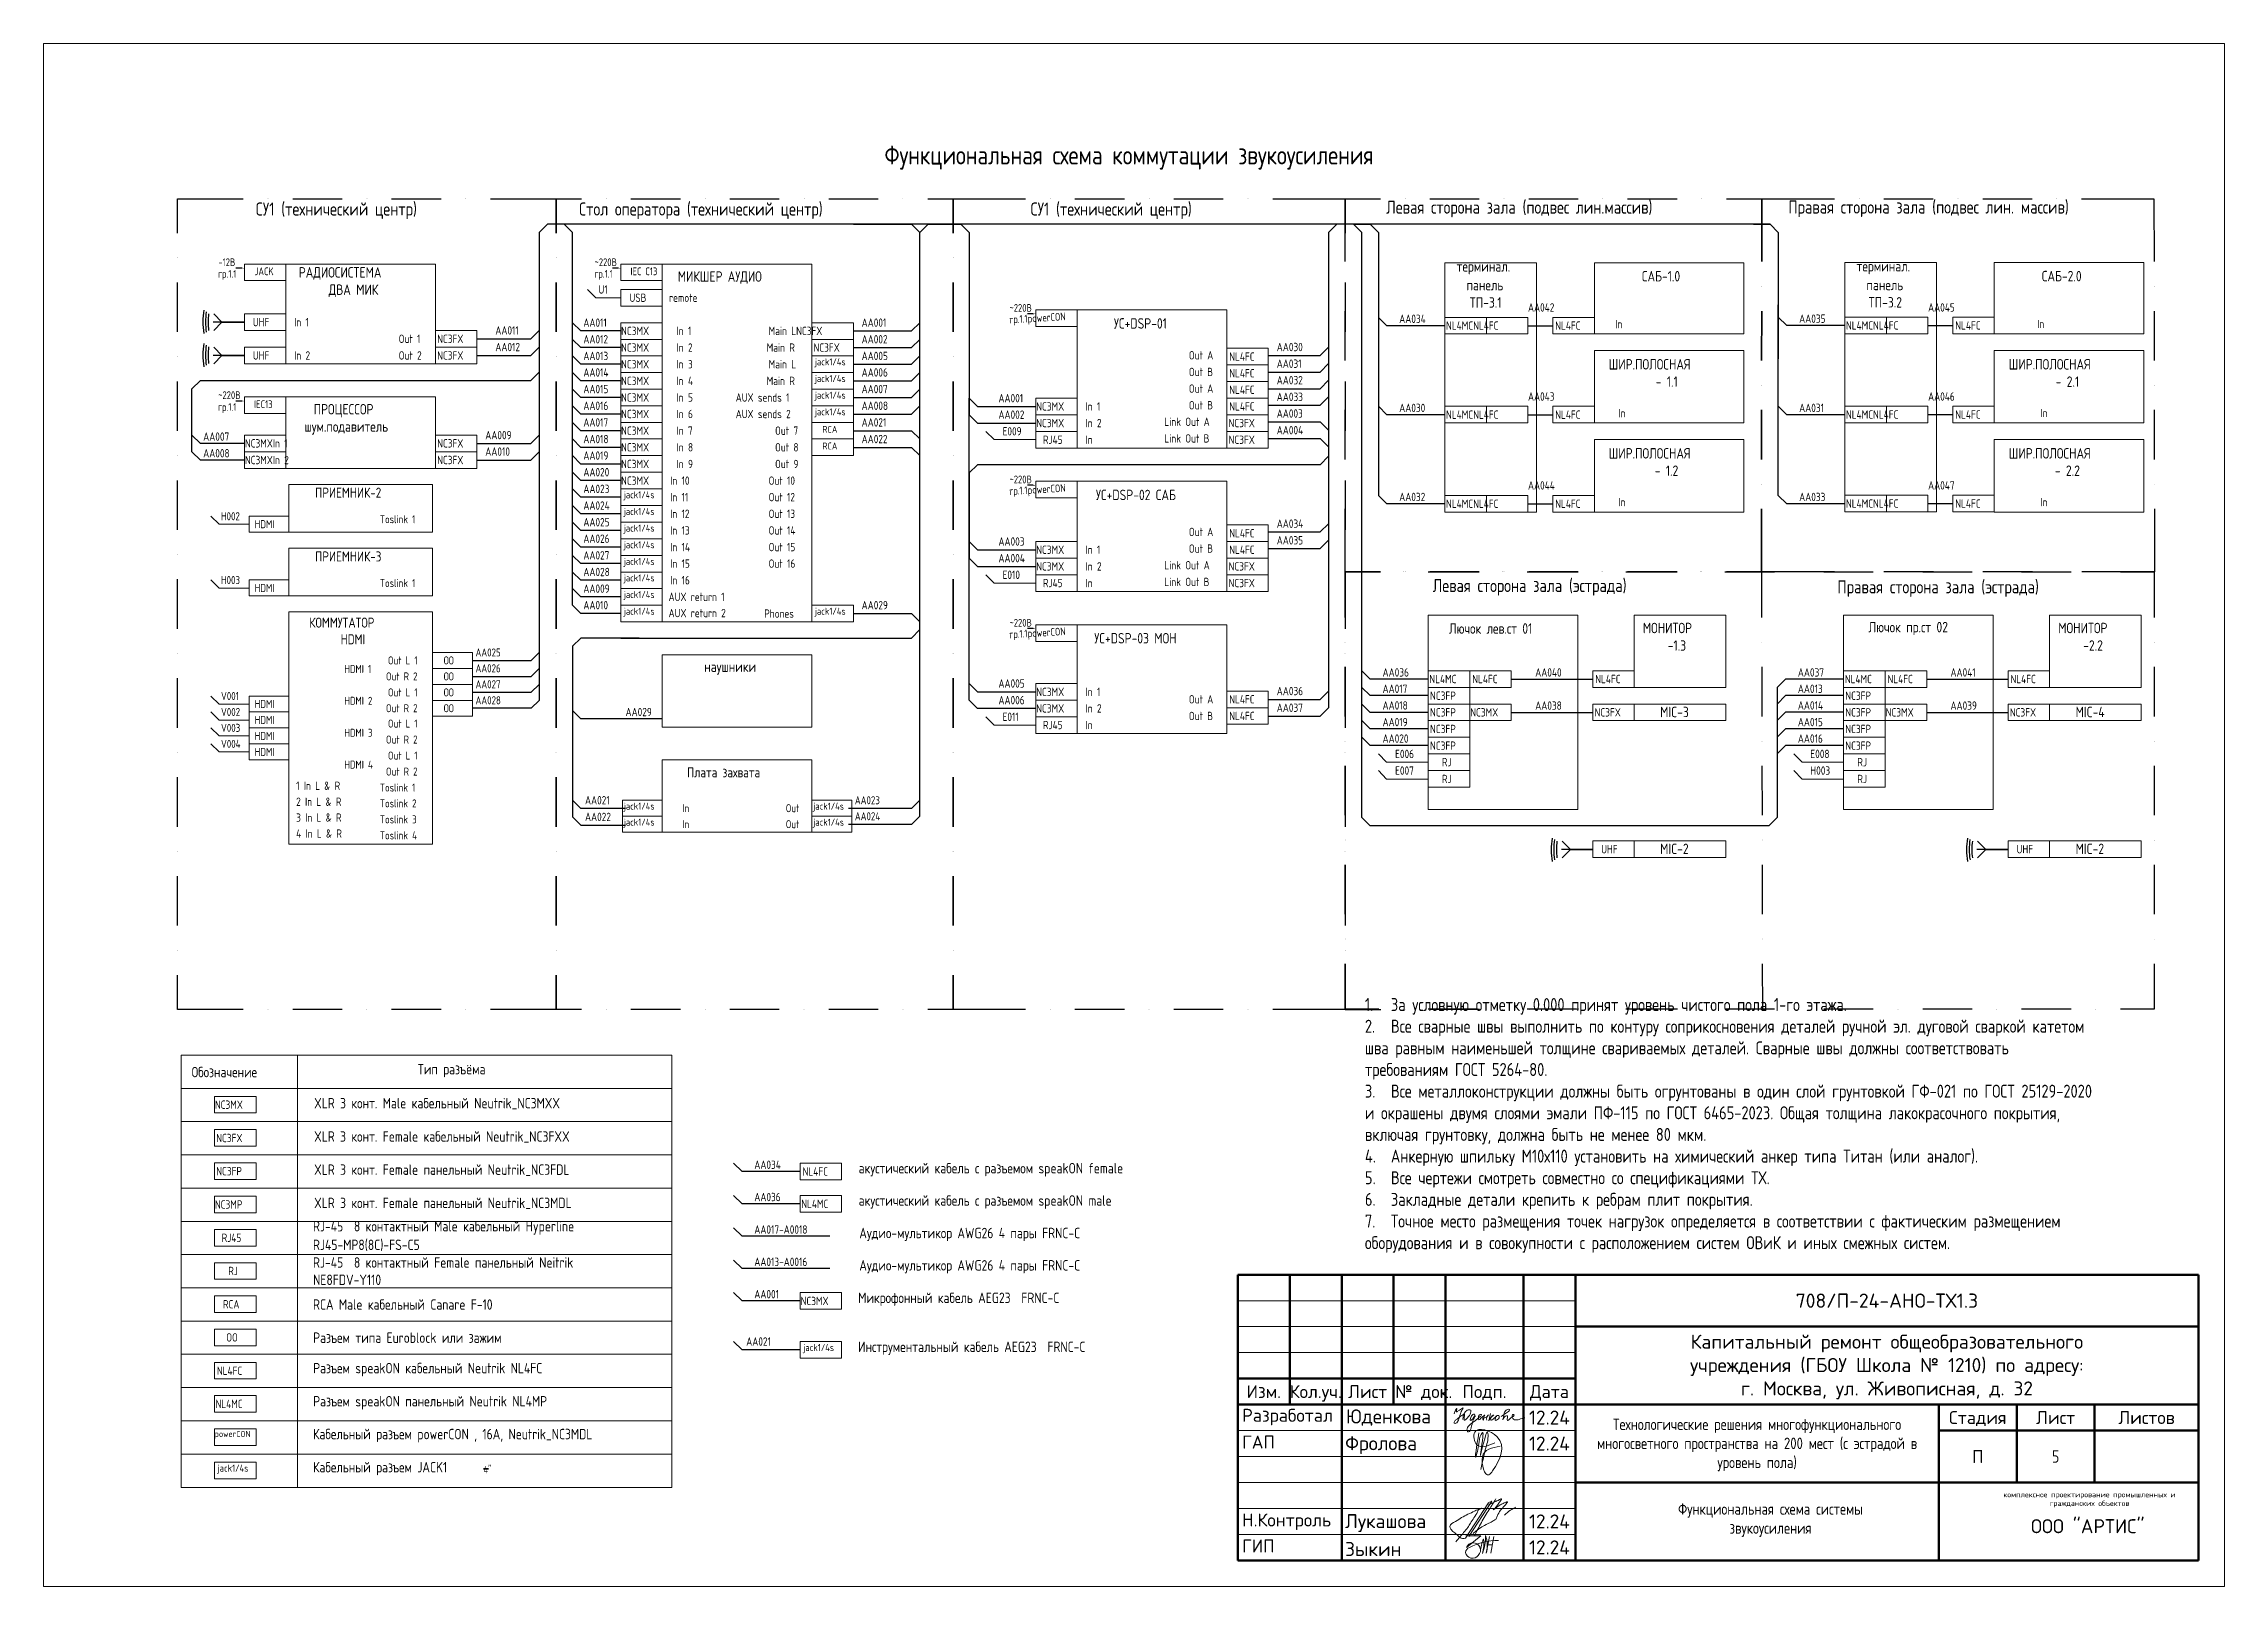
# Paper-space layout '5' of a CAD drawing. Header units: millimetres. Extents: x 0 to 420, y 0 to 297.
# The model-space entities are those that its viewports show. They can reach past a viewport. Long polylines and large blocks are cut down to what shows.
import ezdxf
from ezdxf.enums import TextEntityAlignment as Align

# ---------------------------------------------------------------- set-up
doc = ezdxf.new("R2010")
doc.units = ezdxf.units.MM
doc.linetypes.add('HIDDEN', pattern=[0.375, 0.25, -0.125])
for name, color, linetype in [('_Стадия Р', 230, 'Continuous'), ('PDF _0', 7, 'Continuous'), ('PDF _2D - Общий_Ном._пера__1', 6, 'Continuous'), ('PDF _Analog Audio', 1, 'Continuous'), ('PDF _Блоки', 7, 'Continuous'), ('PDF _Текст', 7, 'Continuous'), ('PDF _Экран', 7, 'Continuous')]:
    doc.layers.add(name, color=color, linetype=linetype)
doc.layers.add('PDF _Зоны', color=7, linetype='Continuous', true_color=0x0037dd)
for name, color, linetype, lineweight in [('Аннотация', 7, 'Continuous', 18), ('АР_Подписи', 8, 'Continuous', 15), ('ОФ_подписи', 7, 'Continuous', 13), ('ОФ_рамка', 7, 'Continuous', 60), ('Подключение к ЩРАВ', 5, 'HIDDEN', 30), ('подпись', 152, 'Continuous', 9), ('ЭОМ_Силовые лотки', 1, 'HIDDEN', 30)]:
    doc.layers.add(name, color=color, linetype=linetype, lineweight=lineweight)
doc.styles.add('PDF ISOCPEUR', font='isocpeur.ttf')
doc.styles.add('ГОСТ 2.304', font='GOST2304A.ttf')

psp = doc.layouts.new('5')

msp = doc.modelspace()

# ---------------------------------------------------------------- texts
at = {"layer": 'PDF _Текст', "attachment_point": 4, "style": 'ГОСТ 2.304'}
for s, insert, char_height in [('Функциональная схема коммутации звукоусиления', (1093607.2, 248949.1), 363.105), ('СУ1 (технический центр)', (1081497.8, 247925.5), 251.457), ('Стол оператора (технический центр)', (1087724, 247925.5), 251.457), ('СУ1 (технический центр)', (1096420.3, 247925.5), 251.457), ('Левая сторона зала (подвес лин.массив)', (1103268.7, 247960.2), 251.457), ('Правая сторона зала (подвес лин. массив)', (1111012.5, 247963.4), 251.457), ('РАДИОСИСТЕМА', (1082326.5, 246719.2), 201.165), ('МИКШЕР АУДИО', (1089625.8, 246639.8), 199.997), ('терминал.', (1104624.4, 246827.2), 201.16), ('САБ-1.0', (1108193.1, 246665.2), 201.16), ('терминал.', (1112326.9, 246830.3), 201.16), ('САБ-2.0', (1115895.6, 246668.4), 201.16), ('ДВА МИК', (1082901.2, 246385.8), 201.16), ('U1', (1088098.6, 246410.3), 160.93), ('USB', (1088695.5, 246251.6), 160.93), ('remote', (1089457.5, 246251.6), 160.93), ('панель', (1104814.9, 246493.8), 201.16), ('ТП-3.1', (1104878.4, 246160.4), 201.16), ('AA042', (1105999.2, 246064.2), 160.93), ('панель', (1112517.4, 246497), 201.16), ('ТП-3.2', (1112561.9, 246163.6), 201.16), ('AA045', (1113704.9, 246064.2), 160.93), ('UHF', (1081440.7, 245781.7), 160.93), ('In 1', (1082237.6, 245781.7), 160.93), ('AA011', (1086111.1, 245622.9), 160.93), ('AA011', (1087806.5, 245772.1), 160.93), ('AA001', (1093165.9, 245772.1), 160.93), ('УС+DSP-01', (1098023.6, 245757.2), 201.16), ('AA034', (1103519.5, 245845.2), 160.93), ('NL4MCNL4FC', (1104421.2, 245715), 160.93), ('NL4FC', (1106523.1, 245715), 160.93), ('In', (1107681.9, 245743.6), 160.93), ('AA035', (1111222, 245848.3), 160.93), ('NL4MCNL4FC', (1112123.7, 245718.2), 160.93), ('NL4FC', (1114228.8, 245718.2), 160.93), ('In', (1115806.7, 245746.7), 160.93), ('Out 1', (1084250.5, 245461), 160.93), ('NC3FX', (1084990.3, 245461), 160.93), ('AA012', (1086111.1, 245302.2), 160.93), ('AA012', (1087806.5, 245451.5), 160.93), ('NC3MX', (1088533.6, 245613.4), 160.93), ('NC3MX', (1088533.6, 245292.7), 160.93), ('In 1', (1089603.6, 245613.4), 160.93), ('In 2', (1089603.6, 245292.7), 160.93), ('Main R', (1091337.1, 245292.7), 160.93), ('Main LNC3FX', (1091375.2, 245613.4), 160.931), ('NC3FX', (1092238.8, 245292.7), 160.93), ('AA002', (1093165.9, 245451.5), 160.93), ('AA030', (1101160.5, 245302.2), 160.93), ('UHF', (1081440.7, 245140.3), 160.93), ('In 2', (1082237.6, 245140.3), 160.93), ('Out 2', (1084250.5, 245140.3), 160.93), ('NC3FX', (1084990.3, 245140.3), 160.93), ('AA013', (1087806.5, 245130.8), 160.93), ('AA014', (1087806.5, 244813.3), 160.93), ('NC3MX', (1088533.6, 244972), 160.93), ('In 3', (1089603.6, 244972), 160.93), ('Main L', (1091375.2, 244972), 160.93), ('jack1/4s', (1092267.4, 244997), 134.5), ('AA005', (1093165.9, 245130.8), 160.93), ('AA006', (1093165.9, 244813.3), 160.93), ('Out A', (1099468.2, 245143.5), 160.93), ('Out B', (1099468.2, 244822.8), 160.93), ('NL4FC', (1100246.1, 245118.1), 160.93), ('NL4FC', (1100246.1, 244797.4), 160.93), ('AA031', (1101160.5, 244981.6), 160.93), ('ШИР.ПОЛОСНАЯ', (1107551.8, 244969.8), 201.165), ('ШИР.ПОЛОСНАЯ', (1115257.5, 244969.8), 201.165), ('AA015', (1087806.5, 244492.6), 160.93), ('NC3MX', (1088533.6, 244651.4), 160.93), ('In 4', (1089603.6, 244651.4), 160.93), ('Main R', (1091337.1, 244651.4), 160.93), ('jack1/4s', (1092267.4, 244676.3), 134.5), ('jack1/4s', (1092267.4, 244355.7), 134.5), ('AA007', (1093165.9, 244492.6), 160.93), ('Out A', (1099468.2, 244502.1), 160.93), ('NL4FC', (1100246.1, 244479.9), 160.93), ('AA032', (1101160.5, 244664.1), 160.93), ('- 1.1', (1108459.8, 244636.4), 201.16), ('- 2.1', (1116162.3, 244636.4), 201.16), ('ПРОЦЕССОР', (1082612.2, 244077.6), 201.16), ('AA016', (1087806.5, 244171.9), 160.93), ('NC3MX', (1088533.6, 244330.7), 160.93), ('NC3MX', (1088533.6, 244013.2), 160.93), ('In 5', (1089603.6, 244330.7), 160.93), ('In 6', (1089603.6, 244013.2), 160.93), ('AUX sends 1', (1090740.2, 244330.7), 160.931), ('AUX sends 2', (1090740.2, 244013.2), 160.931), ('jack1/4s', (1092267.4, 244035), 134.5), ('AA008', (1093165.9, 244171.9), 160.93), ('AA001', (1095801.1, 244318), 160.93), ('AA002', (1095801.1, 244000.5), 160.93), ('NC3MX', (1096528.2, 244159.2), 160.93), ('In 1', (1097480.7, 244159.2), 160.93), ('Out B', (1099468.2, 244181.5), 160.93), ('NL4FC', (1100246.1, 244159.2), 160.93), ('AA033', (1101160.5, 244343.4), 160.93), ('AA003', (1101160.5, 244022.7), 160.93), ('AA030', (1103519.5, 244130.7), 160.93), ('NL4MCNL4FC', (1104421.2, 244000.5), 160.93), ('AA043', (1105999.2, 244349.7), 160.93), ('NL4FC', (1106523.1, 244000.5), 160.93), ('In', (1107742.3, 244029.1), 160.93), ('AA031', (1111222, 244130.7), 160.93), ('NL4MCNL4FC', (1112123.7, 244003.7), 160.93), ('AA046', (1113704.9, 244349.7), 160.93), ('NL4FC', (1114228.8, 244003.7), 160.93), ('In', (1115870.2, 244032.2), 160.93), ('AA007', (1080485, 243578.2), 160.93), ('шум.подавитель', (1082434.4, 243744.3), 201.165), ('AA009', (1085917.4, 243606.8), 160.93), ('AA017', (1087806.5, 243851.3), 160.93), ('AA018', (1087806.5, 243530.6), 160.93), ('NC3MX', (1088533.6, 243692.5), 160.93), ('In 7', (1089603.6, 243692.5), 160.93), ('Out 7', (1091499, 243692.5), 160.93), ('RCA', (1092410.2, 243717.5), 134.5), ('AA021', (1093165.9, 243851.3), 160.93), ('AA022', (1093165.9, 243530.6), 160.93), ('E009', (1095880.5, 243679.8), 160.93), ('NC3MX', (1096528.2, 243838.6), 160.93), ('In 2', (1097480.7, 243838.6), 160.93), ('Link Out A', (1098995.2, 243864), 160.93), ('Link Out B', (1098995.2, 243543.3), 160.93), ('NC3FX', (1100233.4, 243838.6), 160.93), ('AA004', (1101160.5, 243702.1), 160.93), ('AA008', (1080485, 243257.6), 160.93), ('NC3MXIn 1', (1081288.3, 243448.1), 160.93), ('NC3MXIn 2', (1081288.3, 243127.4), 160.93), ('NC3FX', (1084990.3, 243448.1), 160.93), ('NC3FX', (1084990.3, 243127.4), 160.93), ('AA010', (1085917.4, 243289.3), 160.93), ('AA019', (1087806.5, 243213.1), 160.93), ('NC3MX', (1088533.6, 243371.9), 160.93), ('In 8', (1089603.6, 243371.9), 160.93), ('Out 8', (1091499, 243371.9), 160.93), ('RCA', (1092410.2, 243396.8), 134.5), ('RJ45', (1096658.4, 243517.9), 160.93), ('In', (1097480.7, 243517.9), 160.93), ('NC3FX', (1100233.4, 243517.9), 160.93), ('ШИР.ПОЛОСНАЯ', (1107551.8, 243255.3), 201.165), ('ШИР.ПОЛОСНАЯ', (1115257.5, 243255.3), 201.165), ('AA020', (1087806.5, 242892.4), 160.93), ('NC3MX', (1088533.6, 243051.2), 160.93), ('NC3MX', (1088533.6, 242730.5), 160.93), ('In 10', (1089479.7, 242730.5), 160.93), ('In 9', (1089603.6, 243051.2), 160.93), ('Out 10', (1091375.2, 242730.5), 160.93), ('Out 9', (1091499, 243051.2), 160.93), ('- 1.2', (1108440.8, 242921.9), 201.16), ('- 2.2', (1116146.5, 242921.9), 201.16), ('ПРИЕМНИК-2', (1082640.8, 242498.8), 193.12), ('AA023', (1087806.5, 242571.8), 160.93), ('jack1/4s', (1088587.6, 242438), 134.5), ('In 11', (1089479.7, 242413), 160.93), ('Out 12', (1091375.2, 242413), 160.93), ('УС+DSP-02 САБ', (1097677.6, 242455.2), 201.165), ('AA032', (1103519.5, 242416.2), 160.93), ('NL4MCNL4FC', (1104421.2, 242286), 160.93), ('AA044', (1105999.2, 242638.4), 160.93), ('NL4FC', (1106523.1, 242286), 160.93), ('In', (1107742.3, 242317.8), 160.93), ('AA033', (1111222, 242416.2), 160.93), ('NL4MCNL4FC', (1112123.7, 242289.2), 160.93), ('AA047', (1113704.9, 242638.4), 160.93), ('NL4FC', (1114228.8, 242289.2), 160.93), ('In', (1115870.2, 242317.8), 160.93), ('H002', (1080827.9, 242044.7), 154.49), ('HDMI', (1081478.8, 241892.3), 154.49), ('Toslink 1', (1083888.6, 241987.5), 154.49), ('AA024', (1087806.5, 242251.1), 160.93), ('AA025', (1087806.5, 241930.4), 160.93), ('jack1/4s', (1088587.6, 242117.3), 134.5), ('In 12', (1089479.7, 242092.3), 160.93), ('Out 13', (1091375.2, 242092.3), 160.93), ('AA034', (1101160.5, 241901.8), 160.93), ('AA026', (1087806.5, 241612.9), 160.93), ('jack1/4s', (1088587.6, 241796.6), 134.5), ('jack1/4s', (1088587.6, 241476), 134.5), ('In 13', (1089479.7, 241771.7), 160.93), ('In 14', (1089479.7, 241451), 160.93), ('Out 14', (1091375.2, 241771.7), 160.93), ('Out 15', (1091375.2, 241451), 160.93), ('AA003', (1095801.1, 241558.9), 160.93), ('Out A', (1099468.2, 241743.1), 160.93), ('Out B', (1099468.2, 241422.4), 160.93), ('NL4FC', (1100246.1, 241717.7), 160.93), ('AA035', (1101160.5, 241581.2), 160.93), ('ПРИЕМНИК-3', (1082640.8, 241270.1), 193.12), ('AA027', (1087806.5, 241292.2), 160.93), ('jack1/4s', (1088587.6, 241155.3), 134.5), ('In 15', (1089479.7, 241133.5), 160.93), ('Out 16', (1091375.2, 241133.5), 160.93), ('AA004', (1095801.1, 241238.3), 160.93), ('NC3MX', (1096528.2, 241400.2), 160.93), ('NC3MX', (1096528.2, 241079.5), 160.93), ('In 1', (1097480.7, 241400.2), 160.93), ('In 2', (1097480.7, 241079.5), 160.93), ('Link Out A', (1098995.2, 241101.7), 160.93), ('NC3FX', (1100233.4, 241079.5), 160.93), ('NL4FC', (1100246.1, 241400.2), 160.93), ('H003', (1080827.9, 240816), 154.49), ('HDMI', (1081478.8, 240663.6), 154.49), ('Toslink 1', (1083888.6, 240758.8), 154.49), ('AA028', (1087806.5, 240971.6), 160.93), ('AA009', (1087806.5, 240650.9), 160.93), ('jack1/4s', (1088587.6, 240837.8), 134.5), ('In 16', (1089479.7, 240812.8), 160.93), ('E010', (1095880.5, 240917.6), 160.93), ('RJ45', (1096658.4, 240758.8), 160.93), ('In', (1097480.7, 240758.8), 160.93), ('Link Out B', (1098995.2, 240781.1), 160.93), ('NC3FX', (1100233.4, 240758.8), 160.93), ('Левая сторона зала (эстрада)', (1104164, 240676.8), 251.457), ('Правая сторона зала (эстрада)', (1111958.6, 240651.4), 251.457), ('AA010', (1087806.5, 240333.4), 160.93), ('jack1/4s', (1088587.6, 240517.1), 134.5), ('jack1/4s', (1088587.6, 240196.4), 134.5), ('AUX return 1', (1089448, 240492.1), 160.931), ('AUX return 2', (1089448, 240181), 160.931), ('Phones', (1091289.5, 240171.5), 160.93), ('jack1/4s', (1092267.4, 240196.4), 134.5), ('AA029', (1093165.9, 240333.4), 160.93), ('КОММУТАТОР', (1082529.7, 239996.9), 193.12), ('Лючок лев.ст 01', (1104478.4, 239883.5), 201.165), ('МОНИТОР', (1108212.2, 239893), 201.16), ('Лючок пр.ст 02', (1112558.7, 239883.5), 201.165), ('МОНИТОР', (1116213.1, 239893), 201.16), ('HDMI', (1083132.9, 239676.3), 193.12), ('АA025', (1085730.1, 239422.1), 154.49), ('УС+DSP-03 МОН', (1097645.8, 239696.1), 201.165), ('-1.3', (1108691.6, 239556.4), 201.16), ('-2.2', (1116692.6, 239556.4), 201.16), ('HDMI 1', (1083202.8, 239104.6), 154.49), ('Out R 2', (1084006.1, 238961.8), 154.49), ('Out L 1', (1084044.2, 239269.7), 154.49), ('ОО', (1085117.3, 239269.7), 154.49), ('ОО', (1085117.3, 238961.8), 154.49), ('АA026', (1085730.1, 239117.3), 154.49), ('наушники', (1090133.8, 239121.5), 201.16), ('AA036', (1103198.9, 239038), 160.93), ('NL4MC', (1104100.5, 238911), 160.93), ('NL4FC', (1104926, 238911), 160.93), ('AA040', (1106138.9, 239038), 160.93), ('NL4FC', (1107294.6, 238911), 160.93), ('AA037', (1111196.6, 239038), 160.93), ('NL4MC', (1112101.5, 238911), 160.93), ('NL4FC', (1112923.8, 238911), 160.93), ('AA041', (1114136.7, 239038), 160.93), ('NL4FC', (1115292.4, 238911), 160.93), ('V001', (1080827.9, 238583.9), 154.49), ('HDMI 2', (1083202.8, 238491.9), 154.49), ('Out L 1', (1084044.2, 238653.8), 154.49), ('ОО', (1085117.3, 238653.8), 154.49), ('AА027', (1085730.1, 238809.4), 154.49), ('АA028', (1085730.1, 238501.4), 154.49), ('AA005', (1095801.1, 238825.3), 160.93), ('AA006', (1095801.1, 238504.6), 160.93), ('NC3MX', (1096528.2, 238663.3), 160.93), ('In 1', (1097480.7, 238663.3), 160.93), ('Out A', (1099468.2, 238520.5), 160.93), ('NL4FC', (1100246.1, 238520.5), 160.93), ('AA036', (1101160.5, 238679.2), 160.93), ('AA017', (1103198.9, 238723.7), 160.93), ('NC3FP', (1104113.3, 238590.3), 160.93), ('AA013', (1111196.6, 238723.7), 160.93), ('NC3FP', (1112111, 238590.3), 160.93), ('V002', (1080827.9, 238276), 154.49), ('HDMI', (1081478.8, 238431.5), 154.49), ('HDMI', (1081478.8, 238123.6), 154.49), ('Out R 2', (1084006.1, 238349), 154.49), ('ОО', (1085117.3, 238349), 154.49), ('AA029', (1088619.3, 238276), 160.93), ('E011', (1095880.5, 238183.9), 160.93), ('NC3MX', (1096528.2, 238345.8), 160.93), ('In 2', (1097480.7, 238345.8), 160.93), ('Out B', (1099468.2, 238199.8), 160.93), ('NL4FC', (1100246.1, 238199.8), 160.93), ('AA037', (1101160.5, 238358.5), 160.93), ('AA018', (1103198.9, 238403), 160.93), ('AA019', (1103198.9, 238082.3), 160.93), ('NC3FP', (1104113.3, 238269.6), 160.93), ('NC3MX', (1104887.9, 238269.6), 160.93), ('AA038', (1106138.9, 238399.8), 160.93), ('NC3FX', (1107281.9, 238269.6), 160.93), ('MIC-3', (1108545.5, 238276.9), 201.16), ('AA014', (1111196.6, 238403), 160.93), ('AA015', (1111196.6, 238082.3), 160.93), ('NC3FP', (1112111, 238269.6), 160.93), ('NC3MX', (1112888.9, 238269.6), 160.93), ('AA039', (1114136.7, 238399.8), 160.93), ('NC3FX', (1115279.7, 238269.6), 160.93), ('MIC-4', (1116546.5, 238276.9), 201.16), ('V003', (1080827.9, 237971.2), 154.49), ('V004', (1080827.9, 237663.2), 154.49), ('HDMI', (1081478.8, 237815.6), 154.49), ('HDMI 3', (1083202.8, 237875.9), 154.49), ('Out R 2', (1084006.1, 237745.8), 154.49), ('Out L 1', (1084044.2, 238053.7), 154.49), ('RJ45', (1096658.4, 238025.2), 160.93), ('In', (1097480.7, 238025.2), 160.93), ('AA020', (1103198.9, 237764.8), 160.93), ('NC3FP', (1104113.3, 237949), 160.93), ('AA016', (1111196.6, 237764.8), 160.93), ('NC3FP', (1112111, 237949), 160.93), ('HDMI', (1081478.8, 237507.6), 154.49), ('HDMI 4', (1083202.8, 237263.2), 154.49), ('Out L 1', (1084044.2, 237437.8), 154.49), ('E006', (1103440.2, 237469.5), 160.93), ('NC3FP', (1104113.3, 237628.3), 160.93), ('RJ', (1104341.8, 237310.8), 160.93), ('E008', (1111437.9, 237469.5), 160.93), ('NC3FP', (1112111, 237628.3), 160.93), ('RJ', (1112342.8, 237310.8), 160.93), ('1 In L & R', (1082275.7, 236856.8), 160.93), ('Toslink 1', (1083888.6, 236821.8), 154.49), ('Out R 2', (1084006.1, 237129.8), 154.49), ('Плата захвата', (1089803.6, 237114.1), 193.118), ('E007', (1103440.2, 237148.9), 160.93), ('RJ', (1104341.8, 236987), 160.93), ('H003', (1111437.9, 237148.9), 160.93), ('RJ', (1112342.8, 236987), 160.93), ('2 In L & R', (1082275.7, 236548.8), 160.93), ('Toslink 2', (1083888.6, 236517), 154.49), ('AA021', (1087838.3, 236577.4), 160.93), ('jack1/4s', (1088587.6, 236443.6), 134.5), ('In', (1089714.7, 236425), 154.49), ('Out', (1091705.4, 236425), 154.49), ('jack1/4s', (1092235.6, 236443.6), 134.5), ('АA023', (1093035.7, 236577.4), 154.49), ('3 In L & R', (1082275.7, 236244), 160.93), ('Toslink 3', (1083888.6, 236209.1), 154.49), ('AA022', (1087838.3, 236256.7), 160.93), ('jack1/4s', (1088587.6, 236135.6), 134.5), ('In', (1089714.7, 236117), 154.49), ('Out', (1091705.4, 236117), 154.49), ('jack1/4s', (1092235.6, 236135.6), 134.5), ('AА024', (1093035.7, 236269.4), 154.49), ('4 In L & R', (1082275.7, 235936), 160.93), ('Toslink 4', (1083888.6, 235901.1), 154.49), ('UHF', (1107408.9, 235634.4), 160.93), ('MIC-2', (1108545.5, 235641.7), 201.16), ('UHF', (1115409.9, 235634.4), 160.93), ('MIC-2', (1116546.5, 235641.7), 201.16), ('Обозначение', (1080262.7, 231344.2), 199.997), ('Тип разъёма', (1084618.8, 231372.8), 201.165), ('NC3MX', (1080710.4, 230716.4), 160.93), ('XLR 3 конт. Male кабельный Neutrik_NC3MXX', (1082621.8, 230736.3), 201.165), ('XLR 3 конт. Female кабельный Neutrik_NC3FXX', (1082621.8, 230095), 201.165), ('NC3FX', (1080735.8, 230075), 160.93), ('NC3FP', (1080735.8, 229436.8), 160.93), ('XLR 3 конт. Female панельный Neutrik_NC3FDL', (1082621.8, 229456.8), 201.165), ('AA034', (1091099, 229560.7), 160.93), ('NL4FC', (1092029.2, 229430.5), 160.93), ('акустический кабель с разъемом speakON female', (1093108.7, 229463.2), 201.165), ('XLR 3 конт. Female панельный Neutrik_NC3MDL', (1082621.8, 228815.5), 201.165), ('AA036', (1091099, 228938.4), 160.93), ('акустический кабель с разъемом speakON male', (1093108.7, 228840.9), 201.165), ('NC3MP', (1080710.4, 228795.5), 160.93), ('NL4MC', (1092003.8, 228808.2), 160.93), ('RJ45', (1080840.6, 228154.1), 160.93), ('RJ-45  8 контактный Male кабельный Hyperline', (1082599.5, 228345.6), 201.165), ('RJ45-MP8(8C)-FS-C5', (1082599.5, 228009), 201.165), ('AA017-A0018', (1091099, 228312.9), 160.931), ('Аудио-мультикор AWG26 4 пары FRNC-C', (1093121.4, 228218.6), 201.165), ('RJ-45  8 контактный Female панельный Neitrik', (1082599.5, 227678.8), 201.165), ('AA013-A0016', (1091099, 227690.6), 160.931), ('Аудио-мультикор AWG26 4 пары FRNC-C', (1093121.4, 227596.3), 201.165), ('RJ', (1080967.6, 227516), 160.93), ('NE8FDV-Y110', (1082602.7, 227345.4), 201.165), ('RCA', (1080866, 226874.6), 160.93), ('RCA Male кабельный Canare F-10', (1082599.5, 226869.2), 201.165), ('AA001', (1091099, 227068.3), 160.93), ('NC3MX', (1091991.1, 226938.1), 160.93), ('Микрофонный кабель AEG23  FRNC-C', (1093099.2, 226970.8), 201.165), ('OO', (1080929.5, 226236.4), 160.93), ('Разъем типа Euroblock или зажим', (1082602.7, 226231), 201.165), ('AA021', (1090943.4, 226157.1), 160.93), ('jack1/4s', (1092045.1, 226020.1), 134.5), ('Инструментальный кабель AEG23  FRNC-C', (1093099.2, 226027.8), 201.165), ('NL4FC', (1080748.5, 225595.1), 160.93), ('Разъем speakON кабельный Neutrik NL4FC', (1082602.7, 225615.1), 201.165), ('NL4MC', (1080723.1, 224956.9), 160.93), ('Разъем speakON панельный Neutrik NL4MP', (1082602.7, 224976.9), 201.165), ('powerCON', (1080704.1, 224360.2), 116.46), ('Кабельный разъем powerCON , 16A, Neutrik_NC3MDL', (1082599.5, 224345.1), 201.165), ('jack1/4s', (1080764.4, 223699.2), 134.5), ('Кабельный разъем JACK1', (1082599.5, 223710.1), 201.165), ('4"', (1085882.5, 223692), 140.81)]:
    msp.add_mtext(s, dxfattribs=dict(at, insert=insert, char_height=char_height))
at = {"layer": 'PDF _Текст', "color": 1, "char_height": 148.89, "attachment_point": 4, "style": 'ГОСТ 2.304'}
for s, insert in [('-12В', (1080777.1, 246934.6)), ('~220В', (1088022.4, 246934.6)), ('гр.1.1', (1080770.7, 246690.1)), ('JACK', (1081475.6, 246759.9)), ('гр.1.1', (1088019.2, 246690.1)), ('IEC C13', (1088714.6, 246759.9)), ('~220В', (1096013.9, 246055.1)), ('~220В', (1080773.9, 244375.5)), ('гр.1.1', (1080770.7, 244127.9)), ('IEC13', (1081466.1, 244200.9)), ('~220В', (1096013.9, 242753.1)), ('~220В', (1096013.9, 239994))]:
    msp.add_mtext(s, dxfattribs=dict(at, insert=insert))
at = {"layer": 'PDF _Текст', "color": 1, "char_height": 148.894, "attachment_point": 4, "rotation": 3.33915, "style": 'ГОСТ 2.304'}
for insert in [(1096010.7, 245807.4), (1096010.7, 242505.5), (1096010.7, 239746.4)]:
    msp.add_mtext('гр.1.1powerCON', dxfattribs=dict(at, insert=insert))
at = {"layer": 'Аннотация', "ltscale": 100, "insert": (1102859, 232768.9), "char_height": 250, "attachment_point": 1, "style": 'ГОСТ 2.304'}
msp.add_mtext_dynamic_manual_height_columns('\\pi-1000,l1000,t500,750;1.^IЗа условную отметку 0.000 принят уровень чистого пола 1-го этажа.\\P2.^IВсе сварные швы выполнить по контуру соприкосновения деталей ручной эл. дуговой сваркой катетом\\P\\pi-250,l250;шва равным наименьшей толщине свариваемых деталей. Сварные швы должны соответствовать\\Pтребованиям ГОСТ 5264-80.\\P\\pi-1000,l1000;3.^IВсе металлоконструкции должны быть огрунтованы в один слой грунтовкой ГФ-021 по ГОСТ 25129-2020\\P\\pi-250,l250;и окрашены двумя слоями эмали ПФ-115 по ГОСТ 6465-2023. Общая толщина лакокрасочного покрытия,\\Pвключая грунтовку, должна быть не менее 80 мкм.\\P\\pi-1000,l1000;4.^IАнкерную шпильку М10х110 установить на химический анкер типа Титан (или аналог).\\P5.^IВсе чертежи смотреть совместно со спецификациями ТХ.\\P6.^IЗакладные детали крепить к ребрам плит покрытия.{\\C251;\\c5526612;\\P\\C1;7.^IТочное место размещения точек нагрузок определяется в соответствии с фактическим размещением\\P\\pi-250,l250;оборудования и в совокупности с расположением систем ОВиК и иных смежных систем.}', width=16152.684, gutter_width=100, heights=[0], dxfattribs=at)
at = {"layer": 'ОФ_рамка', "lineweight": 15, "ltscale": 100, "transparency": 33554636, "char_height": 240, "attachment_point": 5, "style": 'ГОСТ 2.304'}
for s, insert, width in [('{\\C0;5}', (1116161.7, 223943.4), 1500), ('{\\H0.91667x;Функциональная схема системы\\Pзвукоусиления}', (1110670.4, 222719.8), 7000)]:
    msp.add_mtext(s, dxfattribs=dict(at, insert=insert, width=width))

# ---------------------------------------------------------------- blocks, each defined once
blk = doc.blocks.new('П_Зыкин')
at = {"layer": 'ОФ_подписи', "color": 152, "ltscale": 100, "true_color": 0x0061c2, "transparency": 33554687}
for p, q in [((142, 249), (62, -174)), ((102, 37), (218, 37)), ((258, 249), (178, -174))]:
    blk.add_line(p, q, dxfattribs=at)
blk.add_lwpolyline([(-462, 273), (-74, 273), (-446, -30)], dxfattribs=at)
for centre, radius, start, end in [((-271, -94), 186, 314.2393, 159.9348), ((345, -1372), 1523, 88.8758, 117.8788), ((1109, -252), 1204, 158.7593, 174.231), ((-1024, 224), 1068, 337.8144, 2.8859), ((-849, 72), 852, 342.8308, 7.4815), ((-9, 182), 4.48, 8.9691, 155.6551), ((-643, 22), 732, 344.4555, 20.462), ((-318, -169), 151, 108.7568, 173.4251), ((-287, -115), 185, 191.5358, 322.3512)]:
    blk.add_arc(centre, radius, start, end, dxfattribs=at)
blk = doc.blocks.new('П_Лукашова')
at = {"layer": 'ОФ_подписи', "color": 152, "true_color": 0x0061c2}
for p, q in [((221, 339), (-221, -339)), ((286, 371), (-156, -307)), ((283, 370), (218, 338))]:
    blk.add_line(p, q, dxfattribs=at)
for points in [[(221, 301), (344, 360), (434, 401), (475, 416), (464, 395), (420, 336), (342, 232), (310, 203), (337, 221), (420, 283), (490, 322), (558, 352), (576, 358), (491, 240), (403, 113), (374, 49), (360, 20)], [(-221, -339), (-276, -344), (-368, -289), (-446, -221), (-505, -166), (-522, -116), (-412, -16), (-295, 56), (-173, 120), (-49, 179), (33, 216), (87, 237), (52, 221), (11, 167), (-59, 51), (-126, -52), (-177, -132), (-256, -231), (-409, -409)], [(360, 20), (294, -18), (203, -65), (91, -124), (-73, -248)], [(366, 415), (236, 213), (85, -37), (-50, -300)], [(530, 102), (646, 199), (748, 254)]]:
    blk.add_spline(points, degree=3, dxfattribs=at)
blk = doc.blocks.new('Подпись_Юденкова')
at = {"layer": 'подпись', "lineweight": 9, "ltscale": 100}
for points in [[(22993, 30356), (23239, 30949), (23303, 31029), (23256, 30758), (23256, 30596), (23353, 30630), (24104, 31053), (24011, 30925), (23747, 30346), (23503, 29561), (23376, 29349), (23019, 29183), (22973, 29244), (23133, 29540), (23399, 29749), (23841, 30112), (24051, 30232), (24263, 30313), (24263, 30200), (24226, 29934), (24216, 29561), (24741, 30013), (25049, 30593), (25025, 30811), (24730, 30853), (24320, 30538), (24111, 30083), (24067, 29668)], [(25332, 29860), (25517, 30062), (25517, 30305), (25382, 30310), (25071, 30041), (24991, 29788), (24980, 29566), (25397, 29843), (25608, 30110), (25373, 29700), (25302, 29477), (25074, 28616), (24772, 28132), (24621, 28191), (24558, 28346), (24843, 28916), (25563, 29497), (26206, 30012), (26340, 30153), (26340, 30270), (26222, 30270), (25983, 29943), (26051, 29602), (26285, 29804), (26401, 29915), (26760, 30195), (26685, 30085), (26575, 29585), (26539, 29824), (26678, 29859), (27018, 29990), (27226, 30232), (27007, 29903), (27007, 29564)], [(27460, 30381), (27291, 29499), (27401, 29740), (27861, 30203), (27780, 30161), (27595, 30006), (27490, 29723), (27540, 29563), (27873, 29759), (28093, 29948), (28236, 30064), (28166, 30026), (28112, 29952), (28123, 29526), (28364, 29646), (28544, 29879), (28503, 30152), (28308, 30142), (28118, 30044)], [(28786, 30010), (29343, 30407), (29580, 30557), (29831, 30882), (29689, 30926), (29343, 30732), (29284, 30653), (29124, 30141), (28984, 29597), (29221, 29994), (29583, 30086), (29583, 29985), (29549, 29745), (29578, 29550), (29888, 29755), (30123, 29925), (30390, 30178), (30357, 30278), (30249, 30277), (30172, 30171), (30238, 29769), (30461, 29621), (31023, 29671), (31728, 29856)]]:
    blk.add_spline(points, degree=3, dxfattribs=at)
blk = doc.blocks.new('Штамп Молодогвардейская 12.04.24')
at = {"layer": 'АР_Подписи', "color": 152, "true_color": 0x0061c2}
for points in [[(-12068, 4947), (-12410, 4740), (-12284, 4398), (-12214, 4472), (-12126, 5129), (-12559, 5218), (-12515, 4975), (-12168, 5014)], [(-12480, 5207), (-12537, 4744), (-12480, 4994), (-12437, 5170), (-12406, 5209), (-12403, 5119), (-12449, 4767), (-12352, 5141), (-12315, 5224), (-12301, 5141), (-12324, 4994), (-12441, 4496)]]:
    blk.add_spline(points, degree=3, dxfattribs=at)
at = {"layer": 'ОФ_рамка', "ltscale": 100, "transparency": 33554636}
for p, q in [((-17120, 8249), (1380, 8249)), ((-17120, 2749), (-17120, 8249)), ((-16120, 8249), (-16120, 5749)), ((-15120, 8249), (-15120, 2749)), ((-14120, 8249), (-14120, 5749)), ((-13120, 8249), (-13120, 2749)), ((-11620, 8249), (-11620, 2749)), ((-10620, 2749), (-10620, 8248)), ((1380, 2749), (1380, 8249)), ((-10620, 7249), (1380, 7249)), ((-17120, 6249), (-10620, 6249)), ((-17120, 5749), (1380, 5749)), ((-2120, 5749), (-2120, 4249)), ((-620, 5749), (-620, 4249)), ((-3620, 5249), (1380, 5249)), ((-10620, 4249), (1380, 4249)), ((-17120, 2749), (1380, 2749))]:
    blk.add_line(p, q, dxfattribs=at)
at = {"layer": 'ОФ_рамка', "lineweight": 15, "ltscale": 100, "transparency": 33554636}
for p, q in [((-17120, 7749), (-10620, 7749)), ((-17120, 7249), (-10620, 7249)), ((-17120, 6749), (-10620, 6749)), ((-17120, 5249), (-10620, 5249)), ((-17120, 4749), (-10620, 4749)), ((-17120, 4249), (-10620, 4249)), ((-17120, 3749), (-10620, 3749)), ((-17120, 3249), (-10620, 3249))]:
    blk.add_line(p, q, dxfattribs=at)
at = {"layer": 'ОФ_рамка', "ltscale": 100, "transparency": 33554636}
blk.add_lwpolyline([(-3620, 5749), (-3620, 2749)], dxfattribs=at)
at = {"color": 150, "xscale": 0.1556073717997905, "yscale": 0.1556073717997905, "zscale": 0.1556073717997905}
blk.add_blockref('Подпись_Юденкова', (-16530, 847), dxfattribs=at)
at = {"layer": 'ОФ_рамка', "transparency": 33554636}
for name, p, xscale, yscale, zscale in [('П_Лукашова', (-12515, 3517), 1.000890068666615, 1.000890068666615, 1.000890068666615), ('П_Зыкин', (-12383, 3018), 0.7551483182031096, 0.7551483182031096, 0.7551483182031096)]:
    blk.add_blockref(name, p, dxfattribs=dict(at, xscale=xscale, yscale=yscale, zscale=zscale))
at = {"layer": '_Стадия Р', "color": 1, "lineweight": 15, "ltscale": 100, "transparency": 33554636, "insert": (-4620, 7749), "char_height": 275, "width": 12000, "attachment_point": 5, "style": 'PDF ISOCPEUR'}
blk.add_mtext('{\\C0;708/П-24-АНО-ТХ1.3}', dxfattribs=at)
at = {"layer": '_Стадия Р', "color": 7, "linetype": 'Continuous', "transparency": 33554687, "insert": (-2870, 4749), "char_height": 250, "width": 1500, "attachment_point": 5, "style": 'PDF ISOCPEUR'}
blk.add_mtext('П', dxfattribs=at)
at = {"layer": 'ОФ_рамка', "color": 7, "linetype": 'Continuous', "transparency": 33554687, "style": 'PDF ISOCPEUR'}
for s, p in [('Изм.', (-16620, 5999)), ('Кол.уч.', (-15620, 5999)), ('Лист', (-14620, 5999)), (' № док.', (-13620, 5999)), ('Подп.', (-12370, 5999)), ('Дата', (-11120, 5999)), ('Стадия', (-2870, 5499)), ('Лист', (-1370, 5499)), ('Листов', (380, 5499))]:
    blk.add_text(s, height=250, dxfattribs=at).set_placement(p, align=Align.MIDDLE_CENTER)
at = {"layer": 'ОФ_рамка', "color": 7, "transparency": 33554687, "style": 'PDF ISOCPEUR'}
for s, p in [('Разработал', (-17038, 5417)), ('ГАП', (-17038, 4902)), ('Н.Контроль', (-17038, 3402)), ('ГИП', (-17038, 2902))]:
    blk.add_text(s, height=250, dxfattribs=at).set_placement(p)
at = {"layer": 'ОФ_рамка', "lineweight": 15, "ltscale": 100, "transparency": 33554636, "attachment_point": 5, "style": 'PDF ISOCPEUR'}
for s, insert, char_height, width in [('Капитальный ремонт общеобразовательного\\Pучреждения (ГБОУ Школа № 1210) по адресу: \\Pг. Москва, ул. Живописная, д. 32', (-4620, 6473), 270, 9013.53), ('{\\fGOST 2.304 type A|b0|i0|c204|p34;Технологические решения многофункционального \\Pмногосветного пространства на 200 мест (с эстрадой в уровень пола)}', (-7120, 4973), 220, 6800.56)]:
    blk.add_mtext(s, dxfattribs=dict(at, insert=insert, char_height=char_height, width=width))
at = {"layer": 'ОФ_рамка', "color": 7, "linetype": 'Continuous', "transparency": 33554687, "char_height": 270, "style": 'PDF ISOCPEUR'}
for s, insert, width, attachment_point in [('Юденкова', (-15040, 5499), 2000, 4), ('12.24', (-11120, 5499), 1000, 5), ('Фролова', (-15054, 4968), 2000, 4), ('12.24', (-11120, 4999), 1000, 5), ('Лукашова', (-15054, 3468), 2000, 4), ('12.24', (-11120, 3499), 1000, 5), ('Зыкин', (-15054, 2968), 2000, 4), ('12.24', (-11120, 2999), 1000, 5)]:
    blk.add_mtext(s, dxfattribs=dict(at, insert=insert, width=width, attachment_point=attachment_point))
at = {"layer": 'ОФ_рамка', "color": 7, "transparency": 33554687, "attachment_point": 5, "style": 'PDF ISOCPEUR'}
for s, insert, char_height, width in [('комплексное проектирование промышленных и гражданских объектов', (-718, 3918), 100, 3141.16), ('ООО "АРТИС"', (-751, 3407), 270, 3189.42)]:
    blk.add_mtext(s, dxfattribs=dict(at, insert=insert, char_height=char_height, width=width))
blk = doc.blocks.new('Потолоч оборудование (подложка)')
at = {"layer": 'PDF _2D - Общий_Ном._пера__1', "color": 252, "lineweight": 0, "true_color": 0x939598}
for centre in [(4190240522, -2536047937), (4190240522, -2536047937), (4190240522, -2536049937), (4190240522, -2536049937), (4190240522, -2536051140), (4190240522, -2536051140), (4190240522, -2536053140), (4190240522, -2536053140)]:
    blk.add_arc(centre, 4897930939, 148.816615114, 148.81661512, dxfattribs=at)
blk = doc.blocks.new('Оборудование разрез (подложка)')
at = {"layer": 'PDF _2D - Общий_Ном._пера__1', "color": 252, "lineweight": 0, "true_color": 0x939598}
blk.add_arc((-641164289, -4855786752), 4897930939, 82.478217312, 82.478217326, dxfattribs=at)
blk.add_arc((-641164289, -4855786752), 4897930939, 82.478217312, 82.478217326, dxfattribs=at)

# ---------------------------------------------------------------- hatches: boundary and pattern name
at = {"layer": 'PDF _Зоны', "transparency": 33554559}
for points in [[(1081738.9, 248154.9), (1081735.7, 248158.1), (1081732.5, 248161.2), (1081729.4, 248158.1), (1081726.2, 248154.9), (1081729.4, 248151.7), (1081732.5, 248148.5), (1081735.7, 248151.7)], [(1083643.8, 248154.9), (1083640.6, 248158.1), (1083637.5, 248161.2), (1083634.3, 248158.1), (1083631.1, 248154.9), (1083634.3, 248151.7), (1083637.5, 248148.5), (1083640.6, 248151.7)], [(1085548.7, 248154.9), (1085545.5, 248158.1), (1085542.4, 248161.2), (1085539.2, 248158.1), (1085536, 248154.9), (1085539.2, 248151.7), (1085542.4, 248148.5), (1085545.5, 248151.7)], [(1088253.7, 248158.1), (1088250.5, 248161.2), (1088247.3, 248164.4), (1088244.2, 248161.2), (1088241, 248158.1), (1088244.2, 248154.9), (1088247.3, 248151.7), (1088250.5, 248154.9)], [(1090158.6, 248158.1), (1090155.4, 248161.2), (1090152.3, 248164.4), (1090149.1, 248161.2), (1090145.9, 248158.1), (1090149.1, 248154.9), (1090152.3, 248151.7), (1090155.4, 248154.9)], [(1092063.5, 248158.1), (1092060.4, 248161.2), (1092057.2, 248164.4), (1092054, 248161.2), (1092050.8, 248158.1), (1092054, 248154.9), (1092057.2, 248151.7), (1092060.4, 248154.9)], [(1093968.4, 248158.1), (1093965.3, 248161.2), (1093962.1, 248164.4), (1093958.9, 248161.2), (1093955.7, 248158.1), (1093958.9, 248154.9), (1093962.1, 248151.7), (1093965.3, 248154.9)], [(1096803.6, 248158.1), (1096800.4, 248161.2), (1096797.2, 248164.4), (1096794.1, 248161.2), (1096790.9, 248158.1), (1096794.1, 248154.9), (1096797.2, 248151.7), (1096800.4, 248154.9)], [(1098708.5, 248158.1), (1098705.3, 248161.2), (1098702.2, 248164.4), (1098699, 248161.2), (1098695.8, 248158.1), (1098699, 248154.9), (1098702.2, 248151.7), (1098705.3, 248154.9)], [(1100613.4, 248158.1), (1100610.2, 248161.2), (1100607.1, 248164.4), (1100603.9, 248161.2), (1100600.7, 248158.1), (1100603.9, 248154.9), (1100607.1, 248151.7), (1100610.2, 248154.9)], [(1103639.1, 248158.1), (1103635.9, 248161.2), (1103632.7, 248164.4), (1103629.5, 248161.2), (1103626.4, 248158.1), (1103629.5, 248154.9), (1103632.7, 248151.7), (1103635.9, 248154.9)], [(1105544, 248158.1), (1105540.8, 248161.2), (1105537.6, 248164.4), (1105534.5, 248161.2), (1105531.3, 248158.1), (1105534.5, 248154.9), (1105537.6, 248151.7), (1105540.8, 248154.9)], [(1107448.9, 248158.1), (1107445.7, 248161.2), (1107442.5, 248164.4), (1107439.4, 248161.2), (1107436.2, 248158.1), (1107439.4, 248154.9), (1107442.5, 248151.7), (1107445.7, 248154.9)], [(1109353.8, 248158.1), (1109350.6, 248161.2), (1109347.5, 248164.4), (1109344.3, 248161.2), (1109341.1, 248158.1), (1109344.3, 248154.9), (1109347.5, 248151.7), (1109350.6, 248154.9)], [(1112382.6, 248158.1), (1112379.4, 248161.2), (1112376.3, 248164.4), (1112373.1, 248161.2), (1112369.9, 248158.1), (1112373.1, 248154.9), (1112376.3, 248151.7), (1112379.4, 248154.9)], [(1114287.5, 248158.1), (1114284.4, 248161.2), (1114281.2, 248164.4), (1114278, 248161.2), (1114274.8, 248158.1), (1114278, 248154.9), (1114281.2, 248151.7), (1114284.4, 248154.9)], [(1116192.5, 248158.1), (1116189.3, 248161.2), (1116186.1, 248164.4), (1116182.9, 248161.2), (1116179.8, 248158.1), (1116182.9, 248154.9), (1116186.1, 248151.7), (1116189.3, 248154.9)], [(1079999.1, 247021.5), (1079995.9, 247024.6), (1079992.7, 247027.8), (1079989.5, 247024.6), (1079986.4, 247021.5), (1079989.5, 247018.3), (1079992.7, 247015.1), (1079995.9, 247018.3)], [(1087288.5, 247021.5), (1087285.4, 247024.6), (1087282.2, 247027.8), (1087279, 247024.6), (1087275.8, 247021.5), (1087279, 247018.3), (1087282.2, 247015.1), (1087285.4, 247018.3)], [(1087288.5, 247021.5), (1087285.4, 247024.6), (1087282.2, 247027.8), (1087279, 247024.6), (1087275.8, 247021.5), (1087279, 247018.3), (1087282.2, 247015.1), (1087285.4, 247018.3)], [(1094936.8, 247021.5), (1094933.6, 247024.6), (1094930.4, 247027.8), (1094927.2, 247024.6), (1094924.1, 247021.5), (1094927.2, 247018.3), (1094930.4, 247015.1), (1094933.6, 247018.3)], [(1094936.8, 247021.5), (1094933.6, 247024.6), (1094930.4, 247027.8), (1094927.2, 247024.6), (1094924.1, 247021.5), (1094927.2, 247018.3), (1094930.4, 247015.1), (1094933.6, 247018.3)], [(1102483.4, 247021.5), (1102480.2, 247024.6), (1102477.1, 247027.8), (1102473.9, 247024.6), (1102470.7, 247021.5), (1102473.9, 247018.3), (1102477.1, 247015.1), (1102480.2, 247018.3)], [(1102483.4, 246472.2), (1102480.2, 246475.4), (1102477.1, 246478.6), (1102473.9, 246475.4), (1102470.7, 246472.2), (1102473.9, 246469), (1102477.1, 246465.9), (1102480.2, 246469)], [(1110509.5, 246472.2), (1110506.3, 246475.4), (1110503.1, 246478.6), (1110499.9, 246475.4), (1110496.8, 246472.2), (1110499.9, 246469), (1110503.1, 246465.9), (1110506.3, 246469)], [(1110509.5, 246472.2), (1110506.3, 246475.4), (1110503.1, 246478.6), (1110499.9, 246475.4), (1110496.8, 246472.2), (1110499.9, 246469), (1110503.1, 246465.9), (1110506.3, 246469)], [(1118065.6, 246472.2), (1118062.4, 246475.4), (1118059.3, 246478.6), (1118056.1, 246475.4), (1118052.9, 246472.2), (1118056.1, 246469), (1118059.3, 246465.9), (1118062.4, 246469)], [(1079999.1, 245116.5), (1079995.9, 245119.7), (1079992.7, 245122.9), (1079989.5, 245119.7), (1079986.4, 245116.5), (1079989.5, 245113.4), (1079992.7, 245110.2), (1079995.9, 245113.4)], [(1087288.5, 245116.5), (1087285.4, 245119.7), (1087282.2, 245122.9), (1087279, 245119.7), (1087275.8, 245116.5), (1087279, 245113.4), (1087282.2, 245110.2), (1087285.4, 245113.4)], [(1087288.5, 245116.5), (1087285.4, 245119.7), (1087282.2, 245122.9), (1087279, 245119.7), (1087275.8, 245116.5), (1087279, 245113.4), (1087282.2, 245110.2), (1087285.4, 245113.4)], [(1094936.8, 245116.5), (1094933.6, 245119.7), (1094930.4, 245122.9), (1094927.2, 245119.7), (1094924.1, 245116.5), (1094927.2, 245113.4), (1094930.4, 245110.2), (1094933.6, 245113.4)], [(1094936.8, 245116.5), (1094933.6, 245119.7), (1094930.4, 245122.9), (1094927.2, 245119.7), (1094924.1, 245116.5), (1094927.2, 245113.4), (1094930.4, 245110.2), (1094933.6, 245113.4)], [(1102483.4, 245116.5), (1102480.2, 245119.7), (1102477.1, 245122.9), (1102473.9, 245119.7), (1102470.7, 245116.5), (1102473.9, 245113.4), (1102477.1, 245110.2), (1102480.2, 245113.4)], [(1102483.4, 244567.3), (1102480.2, 244570.5), (1102477.1, 244573.6), (1102473.9, 244570.5), (1102470.7, 244567.3), (1102473.9, 244564.1), (1102477.1, 244560.9), (1102480.2, 244564.1)], [(1110506.3, 244567.3), (1110503.1, 244570.5), (1110499.9, 244573.6), (1110496.8, 244570.5), (1110493.6, 244567.3), (1110496.8, 244564.1), (1110499.9, 244560.9), (1110503.1, 244564.1)], [(1110506.3, 244567.3), (1110503.1, 244570.5), (1110499.9, 244573.6), (1110496.8, 244570.5), (1110493.6, 244567.3), (1110496.8, 244564.1), (1110499.9, 244560.9), (1110503.1, 244564.1)], [(1118068.8, 244567.3), (1118065.6, 244570.5), (1118062.4, 244573.6), (1118059.3, 244570.5), (1118056.1, 244567.3), (1118059.3, 244564.1), (1118062.4, 244560.9), (1118065.6, 244564.1)], [(1079999.1, 243211.6), (1079995.9, 243214.8), (1079992.7, 243218), (1079989.5, 243214.8), (1079986.4, 243211.6), (1079989.5, 243208.5), (1079992.7, 243205.3), (1079995.9, 243208.5)], [(1087288.5, 243211.6), (1087285.4, 243214.8), (1087282.2, 243218), (1087279, 243214.8), (1087275.8, 243211.6), (1087279, 243208.5), (1087282.2, 243205.3), (1087285.4, 243208.5)], [(1087288.5, 243211.6), (1087285.4, 243214.8), (1087282.2, 243218), (1087279, 243214.8), (1087275.8, 243211.6), (1087279, 243208.5), (1087282.2, 243205.3), (1087285.4, 243208.5)], [(1094936.8, 243211.6), (1094933.6, 243214.8), (1094930.4, 243218), (1094927.2, 243214.8), (1094924.1, 243211.6), (1094927.2, 243208.5), (1094930.4, 243205.3), (1094933.6, 243208.5)], [(1094936.8, 243211.6), (1094933.6, 243214.8), (1094930.4, 243218), (1094927.2, 243214.8), (1094924.1, 243211.6), (1094927.2, 243208.5), (1094930.4, 243205.3), (1094933.6, 243208.5)], [(1102483.4, 243211.6), (1102480.2, 243214.8), (1102477.1, 243218), (1102473.9, 243214.8), (1102470.7, 243211.6), (1102473.9, 243208.5), (1102477.1, 243205.3), (1102480.2, 243208.5)], [(1102483.4, 242662.4), (1102480.2, 242665.6), (1102477.1, 242668.7), (1102473.9, 242665.6), (1102470.7, 242662.4), (1102473.9, 242659.2), (1102477.1, 242656), (1102480.2, 242659.2)], [(1110506.3, 242662.4), (1110503.1, 242665.6), (1110499.9, 242668.7), (1110496.8, 242665.6), (1110493.6, 242662.4), (1110496.8, 242659.2), (1110499.9, 242656), (1110503.1, 242659.2)], [(1110506.3, 242662.4), (1110503.1, 242665.6), (1110499.9, 242668.7), (1110496.8, 242665.6), (1110493.6, 242662.4), (1110496.8, 242659.2), (1110499.9, 242656), (1110503.1, 242659.2)], [(1118072, 242662.4), (1118068.8, 242665.6), (1118065.6, 242668.7), (1118062.4, 242665.6), (1118059.3, 242662.4), (1118062.4, 242659.2), (1118065.6, 242656), (1118068.8, 242659.2)], [(1079999.1, 241306.7), (1079995.9, 241309.9), (1079992.7, 241313.1), (1079989.5, 241309.9), (1079986.4, 241306.7), (1079989.5, 241303.5), (1079992.7, 241300.4), (1079995.9, 241303.5)], [(1087288.5, 241306.7), (1087285.4, 241309.9), (1087282.2, 241313.1), (1087279, 241309.9), (1087275.8, 241306.7), (1087279, 241303.5), (1087282.2, 241300.4), (1087285.4, 241303.5)], [(1087288.5, 241306.7), (1087285.4, 241309.9), (1087282.2, 241313.1), (1087279, 241309.9), (1087275.8, 241306.7), (1087279, 241303.5), (1087282.2, 241300.4), (1087285.4, 241303.5)], [(1094933.6, 241306.7), (1094930.4, 241309.9), (1094927.2, 241313.1), (1094924.1, 241309.9), (1094920.9, 241306.7), (1094924.1, 241303.5), (1094927.2, 241300.4), (1094930.4, 241303.5)], [(1094936.8, 241306.7), (1094933.6, 241309.9), (1094930.4, 241313.1), (1094927.2, 241309.9), (1094924.1, 241306.7), (1094927.2, 241303.5), (1094930.4, 241300.4), (1094933.6, 241303.5)], [(1102483.4, 241306.7), (1102480.2, 241309.9), (1102477.1, 241313.1), (1102473.9, 241309.9), (1102470.7, 241306.7), (1102473.9, 241303.5), (1102477.1, 241300.4), (1102480.2, 241303.5)], [(1103607.3, 240976.5), (1103604.1, 240979.7), (1103601, 240982.9), (1103597.8, 240979.7), (1103594.6, 240976.5), (1103597.8, 240973.4), (1103601, 240970.2), (1103604.1, 240973.4)], [(1103639.1, 240976.5), (1103635.9, 240979.7), (1103632.7, 240982.9), (1103629.5, 240979.7), (1103626.4, 240976.5), (1103629.5, 240973.4), (1103632.7, 240970.2), (1103635.9, 240973.4)], [(1103639.1, 240976.5), (1103635.9, 240979.7), (1103632.7, 240982.9), (1103629.5, 240979.7), (1103626.4, 240976.5), (1103629.5, 240973.4), (1103632.7, 240970.2), (1103635.9, 240973.4)], [(1105512.2, 240976.5), (1105509.1, 240979.7), (1105505.9, 240982.9), (1105502.7, 240979.7), (1105499.5, 240976.5), (1105502.7, 240973.4), (1105505.9, 240970.2), (1105509.1, 240973.4)], [(1105544, 240976.5), (1105540.8, 240979.7), (1105537.6, 240982.9), (1105534.5, 240979.7), (1105531.3, 240976.5), (1105534.5, 240973.4), (1105537.6, 240970.2), (1105540.8, 240973.4)], [(1105544, 240976.5), (1105540.8, 240979.7), (1105537.6, 240982.9), (1105534.5, 240979.7), (1105531.3, 240976.5), (1105534.5, 240973.4), (1105537.6, 240970.2), (1105540.8, 240973.4)], [(1107417.1, 240976.5), (1107414, 240979.7), (1107410.8, 240982.9), (1107407.6, 240979.7), (1107404.4, 240976.5), (1107407.6, 240973.4), (1107410.8, 240970.2), (1107414, 240973.4)], [(1107448.9, 240976.5), (1107445.7, 240979.7), (1107442.5, 240982.9), (1107439.4, 240979.7), (1107436.2, 240976.5), (1107439.4, 240973.4), (1107442.5, 240970.2), (1107445.7, 240973.4)], [(1107448.9, 240976.5), (1107445.7, 240979.7), (1107442.5, 240982.9), (1107439.4, 240979.7), (1107436.2, 240976.5), (1107439.4, 240973.4), (1107442.5, 240970.2), (1107445.7, 240973.4)], [(1109322.1, 240976.5), (1109318.9, 240979.7), (1109315.7, 240982.9), (1109312.5, 240979.7), (1109309.4, 240976.5), (1109312.5, 240973.4), (1109315.7, 240970.2), (1109318.9, 240973.4)], [(1109353.8, 240976.5), (1109350.6, 240979.7), (1109347.5, 240982.9), (1109344.3, 240979.7), (1109341.1, 240976.5), (1109344.3, 240973.4), (1109347.5, 240970.2), (1109350.6, 240973.4)], [(1109353.8, 240976.5), (1109350.6, 240979.7), (1109347.5, 240982.9), (1109344.3, 240979.7), (1109341.1, 240976.5), (1109344.3, 240973.4), (1109347.5, 240970.2), (1109350.6, 240973.4)], [(1111227, 240976.5), (1111223.8, 240979.7), (1111220.6, 240982.9), (1111217.4, 240979.7), (1111214.3, 240976.5), (1111217.4, 240973.4), (1111220.6, 240970.2), (1111223.8, 240973.4)], [(1112385.8, 240976.5), (1112382.6, 240979.7), (1112379.4, 240982.9), (1112376.3, 240979.7), (1112373.1, 240976.5), (1112376.3, 240973.4), (1112379.4, 240970.2), (1112382.6, 240973.4)], [(1113131.9, 240976.5), (1113128.7, 240979.7), (1113125.5, 240982.9), (1113122.4, 240979.7), (1113119.2, 240976.5), (1113122.4, 240973.4), (1113125.5, 240970.2), (1113128.7, 240973.4)], [(1114290.7, 240976.5), (1114287.5, 240979.7), (1114284.4, 240982.9), (1114281.2, 240979.7), (1114278, 240976.5), (1114281.2, 240973.4), (1114284.4, 240970.2), (1114287.5, 240973.4)], [(1115036.8, 240976.5), (1115033.6, 240979.7), (1115030.5, 240982.9), (1115027.3, 240979.7), (1115024.1, 240976.5), (1115027.3, 240973.4), (1115030.5, 240970.2), (1115033.6, 240973.4)], [(1116195.6, 240976.5), (1116192.5, 240979.7), (1116189.3, 240982.9), (1116186.1, 240979.7), (1116182.9, 240976.5), (1116186.1, 240973.4), (1116189.3, 240970.2), (1116192.5, 240973.4)], [(1116941.7, 240976.5), (1116938.5, 240979.7), (1116935.4, 240982.9), (1116932.2, 240979.7), (1116929, 240976.5), (1116932.2, 240973.4), (1116935.4, 240970.2), (1116938.5, 240973.4)], [(1079999.1, 239401.8), (1079995.9, 239405), (1079992.7, 239408.1), (1079989.5, 239405), (1079986.4, 239401.8), (1079989.5, 239398.6), (1079992.7, 239395.4), (1079995.9, 239398.6)], [(1087288.5, 239401.8), (1087285.4, 239405), (1087282.2, 239408.1), (1087279, 239405), (1087275.8, 239401.8), (1087279, 239398.6), (1087282.2, 239395.4), (1087285.4, 239398.6)], [(1087288.5, 239401.8), (1087285.4, 239405), (1087282.2, 239408.1), (1087279, 239405), (1087275.8, 239401.8), (1087279, 239398.6), (1087282.2, 239395.4), (1087285.4, 239398.6)], [(1094933.6, 239401.8), (1094930.4, 239405), (1094927.2, 239408.1), (1094924.1, 239405), (1094920.9, 239401.8), (1094924.1, 239398.6), (1094927.2, 239395.4), (1094930.4, 239398.6)], [(1094936.8, 239401.8), (1094933.6, 239405), (1094930.4, 239408.1), (1094927.2, 239405), (1094924.1, 239401.8), (1094927.2, 239398.6), (1094930.4, 239395.4), (1094933.6, 239398.6)], [(1102483.4, 239620.9), (1102480.2, 239624), (1102477.1, 239627.2), (1102473.9, 239624), (1102470.7, 239620.9), (1102473.9, 239617.7), (1102477.1, 239614.5), (1102480.2, 239617.7)], [(1102483.4, 239620.9), (1102480.2, 239624), (1102477.1, 239627.2), (1102473.9, 239624), (1102470.7, 239620.9), (1102473.9, 239617.7), (1102477.1, 239614.5), (1102480.2, 239617.7)], [(1102483.4, 239401.8), (1102480.2, 239405), (1102477.1, 239408.1), (1102473.9, 239405), (1102470.7, 239401.8), (1102473.9, 239398.6), (1102477.1, 239395.4), (1102480.2, 239398.6)], [(1110509.5, 239620.9), (1110506.3, 239624), (1110503.1, 239627.2), (1110499.9, 239624), (1110496.8, 239620.9), (1110499.9, 239617.7), (1110503.1, 239614.5), (1110506.3, 239617.7)], [(1118068.8, 239620.9), (1118065.6, 239624), (1118062.4, 239627.2), (1118059.3, 239624), (1118056.1, 239620.9), (1118059.3, 239617.7), (1118062.4, 239614.5), (1118065.6, 239617.7)], [(1102483.4, 237715.9), (1102480.2, 237719.1), (1102477.1, 237722.3), (1102473.9, 237719.1), (1102470.7, 237715.9), (1102473.9, 237712.8), (1102477.1, 237709.6), (1102480.2, 237712.8)], [(1102483.4, 237715.9), (1102480.2, 237719.1), (1102477.1, 237722.3), (1102473.9, 237719.1), (1102470.7, 237715.9), (1102473.9, 237712.8), (1102477.1, 237709.6), (1102480.2, 237712.8)], [(1110512.6, 237715.9), (1110509.5, 237719.1), (1110506.3, 237722.3), (1110503.1, 237719.1), (1110499.9, 237715.9), (1110503.1, 237712.8), (1110506.3, 237709.6), (1110509.5, 237712.8)], [(1118068.8, 237715.9), (1118065.6, 237719.1), (1118062.4, 237722.3), (1118059.3, 237719.1), (1118056.1, 237715.9), (1118059.3, 237712.8), (1118062.4, 237709.6), (1118065.6, 237712.8)], [(1079999.1, 237496.9), (1079995.9, 237500.1), (1079992.7, 237503.2), (1079989.5, 237500.1), (1079986.4, 237496.9), (1079989.5, 237493.7), (1079992.7, 237490.5), (1079995.9, 237493.7)], [(1087288.5, 237496.9), (1087285.4, 237500.1), (1087282.2, 237503.2), (1087279, 237500.1), (1087275.8, 237496.9), (1087279, 237493.7), (1087282.2, 237490.5), (1087285.4, 237493.7)], [(1087288.5, 237496.9), (1087285.4, 237500.1), (1087282.2, 237503.2), (1087279, 237500.1), (1087275.8, 237496.9), (1087279, 237493.7), (1087282.2, 237490.5), (1087285.4, 237493.7)], [(1094933.6, 237496.9), (1094930.4, 237500.1), (1094927.2, 237503.2), (1094924.1, 237500.1), (1094920.9, 237496.9), (1094924.1, 237493.7), (1094927.2, 237490.5), (1094930.4, 237493.7)], [(1094936.8, 237496.9), (1094933.6, 237500.1), (1094930.4, 237503.2), (1094927.2, 237500.1), (1094924.1, 237496.9), (1094927.2, 237493.7), (1094930.4, 237490.5), (1094933.6, 237493.7)], [(1102483.4, 237496.9), (1102480.2, 237500.1), (1102477.1, 237503.2), (1102473.9, 237500.1), (1102470.7, 237496.9), (1102473.9, 237493.7), (1102477.1, 237490.5), (1102480.2, 237493.7)], [(1102483.4, 235811), (1102480.2, 235814.2), (1102477.1, 235817.4), (1102473.9, 235814.2), (1102470.7, 235811), (1102473.9, 235807.9), (1102477.1, 235804.7), (1102480.2, 235807.9)], [(1102483.4, 235811), (1102480.2, 235814.2), (1102477.1, 235817.4), (1102473.9, 235814.2), (1102470.7, 235811), (1102473.9, 235807.9), (1102477.1, 235804.7), (1102480.2, 235807.9)], [(1110515.8, 235811), (1110512.6, 235814.2), (1110509.5, 235817.4), (1110506.3, 235814.2), (1110503.1, 235811), (1110506.3, 235807.9), (1110509.5, 235804.7), (1110512.6, 235807.9)], [(1118068.8, 235811), (1118065.6, 235814.2), (1118062.4, 235817.4), (1118059.3, 235814.2), (1118056.1, 235811), (1118059.3, 235807.9), (1118062.4, 235804.7), (1118065.6, 235807.9)], [(1079999.1, 235592), (1079995.9, 235595.1), (1079992.7, 235598.3), (1079989.5, 235595.1), (1079986.4, 235592), (1079989.5, 235588.8), (1079992.7, 235585.6), (1079995.9, 235588.8)], [(1087288.5, 235592), (1087285.4, 235595.1), (1087282.2, 235598.3), (1087279, 235595.1), (1087275.8, 235592), (1087279, 235588.8), (1087282.2, 235585.6), (1087285.4, 235588.8)], [(1087288.5, 235592), (1087285.4, 235595.1), (1087282.2, 235598.3), (1087279, 235595.1), (1087275.8, 235592), (1087279, 235588.8), (1087282.2, 235585.6), (1087285.4, 235588.8)], [(1094933.6, 235592), (1094930.4, 235595.1), (1094927.2, 235598.3), (1094924.1, 235595.1), (1094920.9, 235592), (1094924.1, 235588.8), (1094927.2, 235585.6), (1094930.4, 235588.8)], [(1094936.8, 235592), (1094933.6, 235595.1), (1094930.4, 235598.3), (1094927.2, 235595.1), (1094924.1, 235592), (1094927.2, 235588.8), (1094930.4, 235585.6), (1094933.6, 235588.8)], [(1102483.4, 235592), (1102480.2, 235595.1), (1102477.1, 235598.3), (1102473.9, 235595.1), (1102470.7, 235592), (1102473.9, 235588.8), (1102477.1, 235585.6), (1102480.2, 235588.8)], [(1079999.1, 233687.1), (1079995.9, 233690.2), (1079992.7, 233693.4), (1079989.5, 233690.2), (1079986.4, 233687.1), (1079989.5, 233683.9), (1079992.7, 233680.7), (1079995.9, 233683.9)], [(1087288.5, 233687.1), (1087285.4, 233690.2), (1087282.2, 233693.4), (1087279, 233690.2), (1087275.8, 233687.1), (1087279, 233683.9), (1087282.2, 233680.7), (1087285.4, 233683.9)], [(1087288.5, 233687.1), (1087285.4, 233690.2), (1087282.2, 233693.4), (1087279, 233690.2), (1087275.8, 233687.1), (1087279, 233683.9), (1087282.2, 233680.7), (1087285.4, 233683.9)], [(1094933.6, 233687.1), (1094930.4, 233690.2), (1094927.2, 233693.4), (1094924.1, 233690.2), (1094920.9, 233687.1), (1094924.1, 233683.9), (1094927.2, 233680.7), (1094930.4, 233683.9)], [(1094936.8, 233687.1), (1094933.6, 233690.2), (1094930.4, 233693.4), (1094927.2, 233690.2), (1094924.1, 233687.1), (1094927.2, 233683.9), (1094930.4, 233680.7), (1094933.6, 233683.9)], [(1102483.4, 233906.1), (1102480.2, 233909.3), (1102477.1, 233912.5), (1102473.9, 233909.3), (1102470.7, 233906.1), (1102473.9, 233902.9), (1102477.1, 233899.8), (1102480.2, 233902.9)], [(1102483.4, 233906.1), (1102480.2, 233909.3), (1102477.1, 233912.5), (1102473.9, 233909.3), (1102470.7, 233906.1), (1102473.9, 233902.9), (1102477.1, 233899.8), (1102480.2, 233902.9)], [(1102483.4, 233687.1), (1102480.2, 233690.2), (1102477.1, 233693.4), (1102473.9, 233690.2), (1102470.7, 233687.1), (1102473.9, 233683.9), (1102477.1, 233680.7), (1102480.2, 233683.9)], [(1110519, 233906.1), (1110515.8, 233909.3), (1110512.6, 233912.5), (1110509.5, 233909.3), (1110506.3, 233906.1), (1110509.5, 233902.9), (1110512.6, 233899.8), (1110515.8, 233902.9)], [(1118068.8, 233906.1), (1118065.6, 233909.3), (1118062.4, 233912.5), (1118059.3, 233909.3), (1118056.1, 233906.1), (1118059.3, 233902.9), (1118062.4, 233899.8), (1118065.6, 233902.9)], [(1081738.9, 232550.5), (1081735.7, 232553.6), (1081732.5, 232556.8), (1081729.4, 232553.6), (1081726.2, 232550.5), (1081729.4, 232547.3), (1081732.5, 232544.1), (1081735.7, 232547.3)], [(1083643.8, 232550.5), (1083640.6, 232553.6), (1083637.5, 232556.8), (1083634.3, 232553.6), (1083631.1, 232550.5), (1083634.3, 232547.3), (1083637.5, 232544.1), (1083640.6, 232547.3)], [(1085548.7, 232550.5), (1085545.5, 232553.6), (1085542.4, 232556.8), (1085539.2, 232553.6), (1085536, 232550.5), (1085539.2, 232547.3), (1085542.4, 232544.1), (1085545.5, 232547.3)], [(1088253.7, 232550.5), (1088250.5, 232553.6), (1088247.3, 232556.8), (1088244.2, 232553.6), (1088241, 232550.5), (1088244.2, 232547.3), (1088247.3, 232544.1), (1088250.5, 232547.3)], [(1090158.6, 232550.5), (1090155.4, 232553.6), (1090152.3, 232556.8), (1090149.1, 232553.6), (1090145.9, 232550.5), (1090149.1, 232547.3), (1090152.3, 232544.1), (1090155.4, 232547.3)], [(1092063.5, 232550.5), (1092060.4, 232553.6), (1092057.2, 232556.8), (1092054, 232553.6), (1092050.8, 232550.5), (1092054, 232547.3), (1092057.2, 232544.1), (1092060.4, 232547.3)], [(1093968.4, 232550.5), (1093965.3, 232553.6), (1093962.1, 232556.8), (1093958.9, 232553.6), (1093955.7, 232550.5), (1093958.9, 232547.3), (1093962.1, 232544.1), (1093965.3, 232547.3)], [(1096803.6, 232550.5), (1096800.4, 232553.6), (1096797.2, 232556.8), (1096794.1, 232553.6), (1096790.9, 232550.5), (1096794.1, 232547.3), (1096797.2, 232544.1), (1096800.4, 232547.3)], [(1098708.5, 232550.5), (1098705.3, 232553.6), (1098702.2, 232556.8), (1098699, 232553.6), (1098695.8, 232550.5), (1098699, 232547.3), (1098702.2, 232544.1), (1098705.3, 232547.3)], [(1100613.4, 232550.5), (1100610.2, 232553.6), (1100607.1, 232556.8), (1100603.9, 232553.6), (1100600.7, 232550.5), (1100603.9, 232547.3), (1100607.1, 232544.1), (1100610.2, 232547.3)], [(1103607.3, 232553.6), (1103604.1, 232556.8), (1103601, 232560), (1103597.8, 232556.8), (1103594.6, 232553.6), (1103597.8, 232550.5), (1103601, 232547.3), (1103604.1, 232550.5)], [(1103645.4, 232550.5), (1103642.2, 232553.6), (1103639.1, 232556.8), (1103635.9, 232553.6), (1103632.7, 232550.5), (1103635.9, 232547.3), (1103639.1, 232544.1), (1103642.2, 232547.3)], [(1105512.2, 232553.6), (1105509.1, 232556.8), (1105505.9, 232560), (1105502.7, 232556.8), (1105499.5, 232553.6), (1105502.7, 232550.5), (1105505.9, 232547.3), (1105509.1, 232550.5)], [(1105550.3, 232550.5), (1105547.2, 232553.6), (1105544, 232556.8), (1105540.8, 232553.6), (1105537.6, 232550.5), (1105540.8, 232547.3), (1105544, 232544.1), (1105547.2, 232547.3)], [(1107417.1, 232553.6), (1107414, 232556.8), (1107410.8, 232560), (1107407.6, 232556.8), (1107404.4, 232553.6), (1107407.6, 232550.5), (1107410.8, 232547.3), (1107414, 232550.5)], [(1107455.2, 232553.6), (1107452.1, 232556.8), (1107448.9, 232560), (1107445.7, 232556.8), (1107442.5, 232553.6), (1107445.7, 232550.5), (1107448.9, 232547.3), (1107452.1, 232550.5)], [(1109322.1, 232553.6), (1109318.9, 232556.8), (1109315.7, 232560), (1109312.5, 232556.8), (1109309.4, 232553.6), (1109312.5, 232550.5), (1109315.7, 232547.3), (1109318.9, 232550.5)], [(1109360.2, 232553.6), (1109357, 232556.8), (1109353.8, 232560), (1109350.6, 232556.8), (1109347.5, 232553.6), (1109350.6, 232550.5), (1109353.8, 232547.3), (1109357, 232550.5)], [(1111227, 232553.6), (1111223.8, 232556.8), (1111220.6, 232560), (1111217.4, 232556.8), (1111214.3, 232553.6), (1111217.4, 232550.5), (1111220.6, 232547.3), (1111223.8, 232550.5)], [(1113131.9, 232553.6), (1113128.7, 232556.8), (1113125.5, 232560), (1113122.4, 232556.8), (1113119.2, 232553.6), (1113122.4, 232550.5), (1113125.5, 232547.3), (1113128.7, 232550.5)], [(1115036.8, 232553.6), (1115033.6, 232556.8), (1115030.5, 232560), (1115027.3, 232556.8), (1115024.1, 232553.6), (1115027.3, 232550.5), (1115030.5, 232547.3), (1115033.6, 232550.5)], [(1116941.7, 232553.6), (1116938.5, 232556.8), (1116935.4, 232560), (1116932.2, 232556.8), (1116929, 232553.6), (1116932.2, 232550.5), (1116935.4, 232547.3), (1116938.5, 232550.5)]]:
    msp.add_hatch(color=256, dxfattribs=at).paths.add_polyline_path(points)

# ---------------------------------------------------------------- linework, layer by layer
at = {"layer": 'PDF _0', "color": 1, "lineweight": 25}
for points in [[(1081227.7, 246821.4), (1081126.1, 246821.4), (1081116.6, 246821.4)], [(1088475.9, 246821.4), (1088374.3, 246821.4), (1088364.8, 246821.4)], [(1096470.2, 245942), (1096365.5, 245942), (1096359.1, 245942)], [(1081227.7, 244262.5), (1081126.1, 244262.5), (1081116.6, 244262.5)], [(1096470.2, 242640.2), (1096365.5, 242640.2), (1096359.1, 242640.2)], [(1096470.2, 239881.2), (1096365.5, 239881.2), (1096359.1, 239881.2)]]:
    msp.add_lwpolyline(points, dxfattribs=at)
at = {"layer": 'PDF _0', "color": 1, "transparency": 33554559}
for points in [[(1081227.7, 246831), (1081278.5, 246821.4), (1081227.7, 246815.1)], [(1088475.9, 246831), (1088526.7, 246821.4), (1088475.9, 246815.1)], [(1096470.2, 245948.4), (1096517.9, 245942), (1096470.2, 245932.5)], [(1081227.7, 244272), (1081278.5, 244262.5), (1081227.7, 244253)], [(1096470.2, 242649.7), (1096517.9, 242640.2), (1096470.2, 242630.6)], [(1096470.2, 239887.6), (1096517.9, 239881.2), (1096470.2, 239871.7)]]:
    msp.add_solid(points, dxfattribs=at)
at = {"layer": 'PDF _Analog Audio', "lineweight": 25}
for points in [[(1088237.8, 247669.1), (1087117.1, 247669.1), (1086958.4, 247507.2), (1086958.4, 238500.1), (1086802.8, 238347.7), (1085669.4, 238347.7)], [(1088526.7, 240170.1), (1087758.4, 240170.1), (1087596.5, 240332), (1087596.5, 247507.2), (1087437.8, 247669.1), (1087117.1, 247669.1)], [(1110315.8, 236084.1), (1102959.6, 236084.1), (1102797.7, 236242.8), (1102797.7, 237792.1), (1102797.7, 247507.2), (1102639, 247669.1), (1102318.3, 247669.1), (1087758.4, 247669.1)], [(1088526.7, 239700.2), (1094124, 239700.2), (1094285.9, 239862.2), (1094285.9, 247507.2), (1094444.7, 247669.1), (1095079.6, 247669.1), (1095238.4, 247507.2), (1095238.4, 243999), (1095397.1, 243837.1), (1096517.9, 243837.1)], [(1093006.5, 247669.1), (1094124, 247669.1), (1094285.9, 247507.2)], [(1110661.8, 247669.1), (1102318.3, 247669.1), (1102156.4, 247507.2), (1102156.4, 238357.3)], [(1102639, 247669.1), (1102959.6, 247669.1), (1103118.4, 247507.2), (1103118.4, 242446.5)], [(1110341.2, 247669.1), (1110661.8, 247669.1), (1110820.6, 247510.4), (1110820.6, 245075.3)], [(1080846.8, 245780.1), (1080678.5, 245780.1)], [(1080688, 245942), (1080846.8, 245780.1), (1081278.5, 245780.1), (1080846.8, 245780.1), (1080688, 245621.3)], [(1088526.7, 245611.8), (1087758.4, 245611.8), (1087596.5, 245770.6)], [(1093006.5, 245611.8), (1094124, 245611.8), (1094285.9, 245770.6)], [(1110820.6, 242446.5), (1110820.6, 246116.6)], [(1080688, 245300.7), (1080846.8, 245141.9), (1081278.5, 245141.9), (1080846.8, 245141.9), (1080688, 244980)], [(1085758.3, 245459.4), (1086796.4, 245459.4), (1086958.4, 245621.3)], [(1085758.3, 245141.9), (1086796.4, 245141.9), (1086958.4, 245300.7)], [(1088526.7, 245291.2), (1087758.4, 245291.2), (1087596.5, 245449.9)], [(1093006.5, 245291.2), (1094124, 245291.2), (1094285.9, 245449.9)], [(1080846.8, 245141.9), (1080678.5, 245141.9)], [(1093006.5, 244970.5), (1094124, 244970.5), (1094285.9, 245132.4)], [(1081278.5, 243125.9), (1080430.8, 243125.9), (1080268.9, 243287.8), (1080268.9, 244500.6), (1080430.8, 244659.4), (1081551.6, 244659.4)], [(1081199.2, 244659.4), (1086796.4, 244659.4), (1086958.4, 244821.3)], [(1093006.5, 244649.8), (1094124, 244649.8), (1094285.9, 244811.8)], [(1093006.5, 244332.4), (1094124, 244332.4), (1094285.9, 244491.1)], [(1093006.5, 244011.7), (1094124, 244011.7), (1094285.9, 244170.4)], [(1096517.9, 238344.6), (1095397.1, 238344.6), (1095238.4, 238503.3), (1095238.4, 244316.5), (1095397.1, 244157.7), (1096517.9, 244157.7)], [(1081278.5, 243446.6), (1080430.8, 243446.6), (1080268.9, 243605.3)], [(1085758.3, 243446.6), (1086796.4, 243446.6), (1086958.4, 243605.3)], [(1092914.4, 236115.8), (1094130.4, 236115.8), (1094285.9, 236268.2), (1094285.9, 243811.7)], [(1093006.5, 243691), (1094124, 243691), (1094285.9, 243532.3)], [(1100997.6, 243862.5), (1101997.7, 243862.5), (1102156.4, 243700.6)], [(1085758.3, 243125.9), (1086796.4, 243125.9), (1086958.4, 243287.8)], [(1093006.5, 243370.4), (1094124, 243370.4), (1094285.9, 243211.6)], [(1102156.4, 243198.9), (1101997.7, 243037), (1096397.2, 243037), (1095397.1, 243037), (1095238.4, 242878.3), (1095238.4, 241236.9), (1095397.1, 241078.1), (1096517.9, 241078.1)], [(1100997.6, 243541.8), (1101997.7, 243541.8), (1102156.4, 243383.1)], [(1088526.7, 242411.6), (1087758.4, 242411.6), (1087596.5, 242570.3)], [(1088526.7, 242090.9), (1087758.4, 242090.9), (1087596.5, 242249.6)], [(1088526.7, 241770.2), (1087758.4, 241770.2), (1087596.5, 241932.2)], [(1088526.7, 241449.6), (1087758.4, 241449.6), (1087596.5, 241611.5)], [(1095238.4, 241557.5), (1095397.1, 241398.8), (1096517.9, 241398.8)], [(1088526.7, 241132.1), (1087758.4, 241132.1), (1087596.5, 241290.8)], [(1088526.7, 240811.4), (1087758.4, 240811.4), (1087596.5, 240970.2)], [(1088526.7, 240490.8), (1087758.4, 240490.8), (1087596.5, 240652.7)], [(1093006.5, 240170.1), (1094124, 240170.1), (1094285.9, 240011.4)], [(1085669.4, 239268.5), (1086802.8, 239268.5), (1086958.4, 239424)], [(1088879.1, 239700.2), (1087758.4, 239700.2), (1087596.5, 239541.5), (1087596.5, 236255.5), (1087758.4, 236096.8), (1088615.6, 236096.8)], [(1085669.4, 238960.5), (1086802.8, 238960.5), (1086958.4, 239116.1)], [(1085669.4, 238655.7), (1086802.8, 238655.7), (1086958.4, 238808.1)], [(1095238.4, 238824), (1095397.1, 238665.2), (1096517.9, 238665.2)], [(1110798.4, 238747.8), (1110798.4, 236242.8), (1110636.4, 236084.1), (1109639.5, 236084.1)], [(1089326.8, 238147.7), (1087758.4, 238147.7), (1087596.5, 238306.5)], [(1105671, 238268.4), (1107245.7, 238268.4)], [(1113671.6, 238268.4), (1115246.3, 238268.4)], [(1088615.6, 236417.4), (1087758.4, 236417.4), (1087596.5, 236576.2)], [(1092914.4, 236423.8), (1094130.4, 236423.8), (1094285.9, 236576.2)], [(1106817.1, 235626.9), (1106645.7, 235626.9)], [(1106655.2, 235468.1), (1106817.1, 235626.9), (1107245.7, 235626.9), (1106817.1, 235626.9), (1106655.2, 235788.8)], [(1114814.6, 235626.9), (1114643.1, 235626.9)], [(1114655.8, 235468.1), (1114814.6, 235626.9), (1115246.3, 235626.9), (1114814.6, 235626.9), (1114655.8, 235788.8)], [(1091981, 226937.3), (1090863.4, 226937.3), (1090701.5, 227099.2)], [(1091981, 225994.4), (1090863.4, 225994.4), (1090701.5, 226156.3)]]:
    msp.add_lwpolyline(points, dxfattribs=at)
at = {"layer": 'PDF _Analog Audio', "color": 217, "lineweight": 25, "true_color": 0x93278f}
for points in [[(1104397.9, 245713.4), (1103280.3, 245713.4), (1103118.4, 245872.2)], [(1105998, 245713.4), (1106477.4, 245713.4)], [(1112103.2, 245716.6), (1110982.5, 245716.6), (1110820.6, 245875.3)], [(1113700.2, 245716.6), (1114179.6, 245716.6)], [(1100997.6, 245141.9), (1101997.7, 245141.9), (1102156.4, 245300.7)], [(1100997.6, 244821.3), (1101997.7, 244821.3), (1102156.4, 244983.2)], [(1100997.6, 244500.6), (1101997.7, 244500.6), (1102156.4, 244662.5)], [(1100997.6, 244183.1), (1101997.7, 244183.1), (1102156.4, 244341.9)], [(1104397.9, 243999), (1103280.3, 243999), (1103118.4, 244160.9)], [(1112103.2, 243999), (1110982.5, 243999), (1110820.6, 244160.9)], [(1105998, 243999), (1106477.4, 243999)], [(1113700.2, 244002.2), (1114179.6, 244002.2)], [(1104397.9, 242284.6), (1103280.3, 242284.6), (1103118.4, 242446.5)], [(1112103.2, 242284.6), (1110982.5, 242284.6), (1110820.6, 242446.5)], [(1105998, 242284.6), (1106477.4, 242284.6)], [(1113700.2, 242287.7), (1114179.6, 242287.7)], [(1100997.6, 241741.7), (1101997.7, 241741.7), (1102156.4, 241900.4)], [(1100997.6, 241421), (1101997.7, 241421), (1102156.4, 241582.9)], [(1104077.2, 238909.7), (1102959.6, 238909.7), (1102797.7, 239068.4)], [(1100997.6, 238519.2), (1101997.7, 238519.2), (1102156.4, 238677.9)], [(1105671, 238909.7), (1107245.7, 238909.7)], [(1112077.8, 238909.7), (1110957.1, 238909.7), (1110798.4, 238747.8)], [(1113671.6, 238909.7), (1115246.3, 238909.7)], [(1100997.6, 238198.5), (1101997.7, 238198.5), (1102156.4, 238357.3)], [(1091981, 229429.6), (1090863.4, 229429.6), (1090701.5, 229591.5)], [(1091981, 228807.3), (1090863.4, 228807.3), (1090701.5, 228966)]]:
    msp.add_lwpolyline(points, dxfattribs=at)
at = {"layer": 'PDF _Analog Audio', "color": 12, "lineweight": 25, "true_color": 0xb80000}
for points in [[(1088526.7, 244970.5), (1087758.4, 244970.5), (1087596.5, 245132.4)], [(1088526.7, 244649.8), (1087758.4, 244649.8), (1087596.5, 244811.8)], [(1088526.7, 244332.4), (1087758.4, 244332.4), (1087596.5, 244491.1)], [(1088526.7, 244011.7), (1087758.4, 244011.7), (1087596.5, 244170.4)], [(1088526.7, 243691), (1087758.4, 243691), (1087596.5, 243849.8)], [(1088526.7, 243370.4), (1087758.4, 243370.4), (1087596.5, 243532.3)], [(1088526.7, 243049.7), (1087758.4, 243049.7), (1087596.5, 243211.6)], [(1088526.7, 242732.2), (1087758.4, 242732.2), (1087596.5, 242891)], [(1104077.2, 238592.2), (1102959.6, 238592.2), (1102797.7, 238751)], [(1112077.8, 238592.2), (1110957.1, 238592.2), (1110798.4, 238430.3)], [(1104077.2, 238268.4), (1102959.6, 238268.4), (1102797.7, 238430.3)], [(1112077.8, 238271.5), (1110957.1, 238271.5), (1110798.4, 238112.8)], [(1104077.2, 237954.1), (1102959.6, 237954.1), (1102797.7, 238112.8)], [(1104077.2, 237633.4), (1102959.6, 237633.4), (1102797.7, 237792.1)], [(1112077.8, 237954.1), (1110957.1, 237954.1), (1110798.4, 237792.1)], [(1112077.8, 237633.4), (1110957.1, 237633.4), (1110798.4, 237471.5)], [(1092552.5, 228185), (1090863.4, 228185), (1090701.5, 228343.8)], [(1092552.5, 227562.8), (1090863.4, 227562.8), (1090701.5, 227721.5)]]:
    msp.add_lwpolyline(points, dxfattribs=at)
at = {"layer": 'PDF _Analog Audio', "lineweight": 25}
for centre, radius, start, end in [((1081816.7, 245788), 1338.2, 170.23313, 189.56367), ((1081791.3, 245781.7), 1262, 171.02419, 188.71213), ((1081842.1, 245781.7), 1262, 172.71622, 187.28378), ((1081816.7, 245146.7), 1338.2, 170.23313, 189.56367), ((1081791.3, 245143.5), 1262, 171.02419, 188.71213), ((1081842.1, 245143.5), 1262, 172.71622, 187.28378), ((1107783.8, 235625.3), 1338.2, 170.43604, 189.76717), ((1107758.4, 235628.5), 1261.9, 171.28728, 188.9764), ((1107809.2, 235628.5), 1261.9, 172.7156, 187.2844), ((1115784.4, 235625.3), 1338.2, 170.43604, 189.76717), ((1115759, 235628.5), 1261.9, 171.28728, 188.9764), ((1115809.8, 235628.5), 1261.9, 172.7156, 187.2844)]:
    msp.add_arc(centre, radius, start, end, dxfattribs=at)
at = {"layer": 'PDF _Блоки', "lineweight": 20}
for points in [[(1081278.5, 246900.8), (1082078.6, 246900.8), (1082078.6, 246580.2), (1081278.5, 246580.2)], [(1084958.2, 246900.8), (1082078.6, 246900.8), (1082078.6, 244980), (1084958.2, 244980)], [(1088526.7, 246900.8), (1089326.8, 246900.8), (1089326.8, 246580.2), (1088526.7, 246580.2)], [(1092206.4, 246900.8), (1089326.8, 246900.8), (1089326.8, 240011.4), (1092206.4, 240011.4)], [(1104397.9, 246926.2), (1106163.1, 246926.2), (1106163.1, 242125.8), (1104397.9, 242125.8)], [(1107277.4, 246926.2), (1110157, 246926.2), (1110157, 245554.7), (1107277.4, 245554.7)], [(1112103.2, 246929.4), (1113865.3, 246929.4), (1113865.3, 242129), (1112103.2, 242129)], [(1114979.7, 246929.4), (1117859.3, 246929.4), (1117859.3, 245554.7), (1114979.7, 245554.7)], [(1088526.7, 246411.9), (1089326.8, 246411.9), (1089326.8, 246091.2), (1088526.7, 246091.2)], [(1081278.5, 245942), (1082078.6, 245942), (1082078.6, 245621.3), (1081278.5, 245621.3)], [(1088526.7, 245770.6), (1089326.8, 245770.6), (1089326.8, 245449.9), (1088526.7, 245449.9)], [(1092206.4, 245770.6), (1093006.5, 245770.6), (1093006.5, 245449.9), (1092206.4, 245449.9)], [(1096517.9, 246018.2), (1097317.9, 246018.2), (1097317.9, 245697.5), (1096517.9, 245697.5)], [(1100197.5, 246018.2), (1097317.9, 246018.2), (1097317.9, 243357.7), (1100197.5, 243357.7)], [(1104397.9, 245872.2), (1105197.9, 245872.2), (1105197.9, 245554.7), (1104397.9, 245554.7)], [(1105197.9, 245872.2), (1105998, 245872.2), (1105998, 245554.7), (1105197.9, 245554.7)], [(1106477.4, 245872.2), (1107277.4, 245872.2), (1107277.4, 245554.7), (1106477.4, 245554.7)], [(1112103.2, 245875.3), (1112903.3, 245875.3), (1112903.3, 245554.7), (1112103.2, 245554.7)], [(1112903.3, 245875.3), (1113700.2, 245875.3), (1113700.2, 245554.7), (1112903.3, 245554.7)], [(1114179.6, 245875.3), (1114979.7, 245875.3), (1114979.7, 245554.7), (1114179.6, 245554.7)], [(1081278.5, 245300.7), (1082078.6, 245300.7), (1082078.6, 244980), (1081278.5, 244980)], [(1085758.3, 245621.3), (1084958.2, 245621.3), (1084958.2, 245300.7), (1085758.3, 245300.7)], [(1085758.3, 245300.7), (1084958.2, 245300.7), (1084958.2, 244980), (1085758.3, 244980)], [(1088526.7, 245449.9), (1089326.8, 245449.9), (1089326.8, 245132.4), (1088526.7, 245132.4)], [(1092206.4, 245449.9), (1093006.5, 245449.9), (1093006.5, 245132.4), (1092206.4, 245132.4)], [(1088526.7, 245132.4), (1089326.8, 245132.4), (1089326.8, 244811.8), (1088526.7, 244811.8)], [(1092206.4, 245132.4), (1093006.5, 245132.4), (1093006.5, 244811.8), (1092206.4, 244811.8)], [(1100197.5, 245278.5), (1100997.6, 245278.5), (1100997.6, 244957.8), (1100197.5, 244957.8)], [(1100197.5, 244957.8), (1100997.6, 244957.8), (1100997.6, 244637.1), (1100197.5, 244637.1)], [(1107277.4, 245234), (1110157, 245234), (1110157, 243840.3), (1107277.4, 243840.3)], [(1114979.7, 245234), (1117859.3, 245234), (1117859.3, 243840.3), (1114979.7, 243840.3)], [(1088526.7, 244811.8), (1089326.8, 244811.8), (1089326.8, 244491.1), (1088526.7, 244491.1)], [(1088526.7, 244491.1), (1089326.8, 244491.1), (1089326.8, 244170.4), (1088526.7, 244170.4)], [(1092206.4, 244811.8), (1093006.5, 244811.8), (1093006.5, 244491.1), (1092206.4, 244491.1)], [(1092206.4, 244491.1), (1093006.5, 244491.1), (1093006.5, 244170.4), (1092206.4, 244170.4)], [(1100197.5, 244637.1), (1100997.6, 244637.1), (1100997.6, 244316.5), (1100197.5, 244316.5)], [(1081278.5, 244341.9), (1082078.6, 244341.9), (1082078.6, 244021.2), (1081278.5, 244021.2)], [(1082078.6, 244341.9), (1084958.2, 244341.9), (1084958.2, 242967.2), (1082078.6, 242967.2)], [(1088526.7, 244170.4), (1089326.8, 244170.4), (1089326.8, 243849.8), (1088526.7, 243849.8)], [(1092206.4, 244170.4), (1093006.5, 244170.4), (1093006.5, 243849.8), (1092206.4, 243849.8)], [(1096517.9, 244316.5), (1097317.9, 244316.5), (1097317.9, 243999), (1096517.9, 243999)], [(1100197.5, 244316.5), (1100997.6, 244316.5), (1100997.6, 243999), (1100197.5, 243999)], [(1104397.9, 244160.9), (1105197.9, 244160.9), (1105197.9, 243840.3), (1104397.9, 243840.3)], [(1105197.9, 244160.9), (1105998, 244160.9), (1105998, 243840.3), (1105197.9, 243840.3)], [(1106477.4, 244160.9), (1107277.4, 244160.9), (1107277.4, 243840.3), (1106477.4, 243840.3)], [(1112103.2, 244160.9), (1112903.3, 244160.9), (1112903.3, 243843.4), (1112103.2, 243843.4)], [(1112903.3, 244160.9), (1113700.2, 244160.9), (1113700.2, 243843.4), (1112903.3, 243843.4)], [(1114179.6, 244160.9), (1114979.7, 244160.9), (1114979.7, 243843.4), (1114179.6, 243843.4)], [(1081278.5, 243605.3), (1082078.6, 243605.3), (1082078.6, 243287.8), (1081278.5, 243287.8)], [(1084958.2, 243605.3), (1085758.3, 243605.3), (1085758.3, 243287.8), (1084958.2, 243287.8)], [(1088526.7, 243849.8), (1089326.8, 243849.8), (1089326.8, 243532.3), (1088526.7, 243532.3)], [(1092206.4, 243849.8), (1093006.5, 243849.8), (1093006.5, 243532.3), (1092206.4, 243532.3)], [(1096517.9, 243999), (1097317.9, 243999), (1097317.9, 243678.3), (1096517.9, 243678.3)], [(1096517.9, 243678.3), (1097317.9, 243678.3), (1097317.9, 243357.7), (1096517.9, 243357.7)], [(1100197.5, 243999), (1100997.6, 243999), (1100997.6, 243678.3), (1100197.5, 243678.3)], [(1100197.5, 243678.3), (1100997.6, 243678.3), (1100997.6, 243357.7), (1100197.5, 243357.7)], [(1081278.5, 243287.8), (1082078.6, 243287.8), (1082078.6, 242967.2), (1081278.5, 242967.2)], [(1084958.2, 243287.8), (1085758.3, 243287.8), (1085758.3, 242967.2), (1084958.2, 242967.2)], [(1088526.7, 243532.3), (1089326.8, 243532.3), (1089326.8, 243211.6), (1088526.7, 243211.6)], [(1088526.7, 243211.6), (1089326.8, 243211.6), (1089326.8, 242891), (1088526.7, 242891)], [(1092206.4, 243532.3), (1093006.5, 243532.3), (1093006.5, 243211.6), (1092206.4, 243211.6)], [(1107277.4, 243519.6), (1110157, 243519.6), (1110157, 242125.8), (1107277.4, 242125.8)], [(1114979.7, 243519.6), (1117859.3, 243519.6), (1117859.3, 242125.8), (1114979.7, 242125.8)], [(1088526.7, 242891), (1089326.8, 242891), (1089326.8, 242570.3), (1088526.7, 242570.3)], [(1084901, 242659.2), (1082135.7, 242659.2), (1082135.7, 241738.5), (1084901, 241738.5)], [(1088526.7, 242570.3), (1089326.8, 242570.3), (1089326.8, 242249.6), (1088526.7, 242249.6)], [(1096517.9, 242719.5), (1097317.9, 242719.5), (1097317.9, 242398.9), (1096517.9, 242398.9)], [(1100197.5, 242719.5), (1097317.9, 242719.5), (1097317.9, 240598.7), (1100197.5, 240598.7)], [(1104397.9, 242446.5), (1105197.9, 242446.5), (1105197.9, 242125.8), (1104397.9, 242125.8)], [(1105197.9, 242446.5), (1105998, 242446.5), (1105998, 242125.8), (1105197.9, 242125.8)], [(1106477.4, 242446.5), (1107277.4, 242446.5), (1107277.4, 242125.8), (1106477.4, 242125.8)], [(1112103.2, 242449.7), (1112903.3, 242449.7), (1112903.3, 242129), (1112103.2, 242129)], [(1112903.3, 242449.7), (1113700.2, 242449.7), (1113700.2, 242129), (1112903.3, 242129)], [(1114179.6, 242449.7), (1114979.7, 242449.7), (1114979.7, 242129), (1114179.6, 242129)], [(1081367.4, 242046.5), (1082135.7, 242046.5), (1082135.7, 241738.5), (1081367.4, 241738.5)], [(1088526.7, 242249.6), (1089326.8, 242249.6), (1089326.8, 241932.2), (1088526.7, 241932.2)], [(1088526.7, 241932.2), (1089326.8, 241932.2), (1089326.8, 241611.5), (1088526.7, 241611.5)], [(1088526.7, 241611.5), (1089326.8, 241611.5), (1089326.8, 241290.8), (1088526.7, 241290.8)], [(1096517.9, 241557.5), (1097317.9, 241557.5), (1097317.9, 241236.9), (1096517.9, 241236.9)], [(1100197.5, 241878.2), (1100997.6, 241878.2), (1100997.6, 241557.5), (1100197.5, 241557.5)], [(1100197.5, 241557.5), (1100997.6, 241557.5), (1100997.6, 241236.9), (1100197.5, 241236.9)], [(1084901, 241430.5), (1082135.7, 241430.5), (1082135.7, 240509.8), (1084901, 240509.8)], [(1088526.7, 241290.8), (1089326.8, 241290.8), (1089326.8, 240970.2), (1088526.7, 240970.2)], [(1096517.9, 241236.9), (1097317.9, 241236.9), (1097317.9, 240919.4), (1096517.9, 240919.4)], [(1100197.5, 241236.9), (1100997.6, 241236.9), (1100997.6, 240919.4), (1100197.5, 240919.4)], [(1081367.4, 240817.8), (1082135.7, 240817.8), (1082135.7, 240509.8), (1081367.4, 240509.8)], [(1088526.7, 240970.2), (1089326.8, 240970.2), (1089326.8, 240652.7), (1088526.7, 240652.7)], [(1096517.9, 240919.4), (1097317.9, 240919.4), (1097317.9, 240598.7), (1096517.9, 240598.7)], [(1100197.5, 240919.4), (1100997.6, 240919.4), (1100997.6, 240598.7), (1100197.5, 240598.7)], [(1088526.7, 240652.7), (1089326.8, 240652.7), (1089326.8, 240332), (1088526.7, 240332)], [(1088526.7, 240332), (1089326.8, 240332), (1089326.8, 240011.4), (1088526.7, 240011.4)], [(1092206.4, 240332), (1093006.5, 240332), (1093006.5, 240011.4), (1092206.4, 240011.4)], [(1082135.7, 240201.9), (1084901, 240201.9), (1084901, 235734.8), (1082135.7, 235734.8)], [(1096517.9, 239957.4), (1097317.9, 239957.4), (1097317.9, 239636.7), (1096517.9, 239636.7)], [(1100197.5, 239957.4), (1097317.9, 239957.4), (1097317.9, 237865.2), (1100197.5, 237865.2)], [(1104077.2, 240141.5), (1106956.8, 240141.5), (1106956.8, 236401.6), (1104077.2, 236401.6)], [(1108045.8, 240141.5), (1109811, 240141.5), (1109811, 238747.8), (1108045.8, 238747.8)], [(1112077.8, 240141.5), (1114957.4, 240141.5), (1114957.4, 236401.6), (1112077.8, 236401.6)], [(1116046.4, 240141.5), (1117811.6, 240141.5), (1117811.6, 238747.8), (1116046.4, 238747.8)], [(1084901, 239424), (1085669.4, 239424), (1085669.4, 239116.1), (1084901, 239116.1)], [(1084901, 239116.1), (1085669.4, 239116.1), (1085669.4, 238808.1), (1084901, 238808.1)], [(1089326.8, 239379.6), (1092206.4, 239379.6), (1092206.4, 237985.8), (1089326.8, 237985.8)], [(1104077.2, 239068.4), (1104877.3, 239068.4), (1104877.3, 238747.8), (1104077.2, 238747.8)], [(1104877.3, 239068.4), (1105677.3, 239068.4), (1105677.3, 238747.8), (1104877.3, 238747.8)], [(1107245.7, 239068.4), (1108045.8, 239068.4), (1108045.8, 238747.8), (1107245.7, 238747.8)], [(1112077.8, 239068.4), (1112877.9, 239068.4), (1112877.9, 238747.8), (1112077.8, 238747.8)], [(1112877.9, 239068.4), (1113678, 239068.4), (1113678, 238747.8), (1112877.9, 238747.8)], [(1115246.3, 239068.4), (1116046.4, 239068.4), (1116046.4, 238747.8), (1115246.3, 238747.8)], [(1081367.4, 238582.7), (1082135.7, 238582.7), (1082135.7, 238277.9), (1081367.4, 238277.9)], [(1084901, 238808.1), (1085669.4, 238808.1), (1085669.4, 238500.1), (1084901, 238500.1)], [(1096517.9, 238824), (1097317.9, 238824), (1097317.9, 238503.3), (1096517.9, 238503.3)], [(1100197.5, 238677.9), (1100997.6, 238677.9), (1100997.6, 238357.3), (1100197.5, 238357.3)], [(1104077.2, 238747.8), (1104877.3, 238747.8), (1104877.3, 238430.3), (1104077.2, 238430.3)], [(1112077.8, 238747.8), (1112877.9, 238747.8), (1112877.9, 238430.3), (1112077.8, 238430.3)], [(1081367.4, 238277.9), (1082135.7, 238277.9), (1082135.7, 237969.9), (1081367.4, 237969.9)], [(1084901, 238500.1), (1085669.4, 238500.1), (1085669.4, 238195.4), (1084901, 238195.4)], [(1096517.9, 238503.3), (1097317.9, 238503.3), (1097317.9, 238182.7), (1096517.9, 238182.7)], [(1096517.9, 238182.7), (1097317.9, 238182.7), (1097317.9, 237865.2), (1096517.9, 237865.2)], [(1100197.5, 238357.3), (1100997.6, 238357.3), (1100997.6, 238039.8), (1100197.5, 238039.8)], [(1104077.2, 238430.3), (1104877.3, 238430.3), (1104877.3, 238109.6), (1104077.2, 238109.6)], [(1104877.3, 238430.3), (1105677.3, 238430.3), (1105677.3, 238109.6), (1104877.3, 238109.6)], [(1107245.7, 238430.3), (1108045.8, 238430.3), (1108045.8, 238109.6), (1107245.7, 238109.6)], [(1108045.8, 238430.3), (1109811, 238430.3), (1109811, 238109.6), (1108045.8, 238109.6)], [(1112077.8, 238430.3), (1112877.9, 238430.3), (1112877.9, 238109.6), (1112077.8, 238109.6)], [(1112877.9, 238430.3), (1113678, 238430.3), (1113678, 238109.6), (1112877.9, 238109.6)], [(1115246.3, 238430.3), (1116046.4, 238430.3), (1116046.4, 238109.6), (1115246.3, 238109.6)], [(1116046.4, 238430.3), (1117811.6, 238430.3), (1117811.6, 238109.6), (1116046.4, 238109.6)], [(1081367.4, 237969.9), (1082135.7, 237969.9), (1082135.7, 237662), (1081367.4, 237662)], [(1104077.2, 238109.6), (1104877.3, 238109.6), (1104877.3, 237789), (1104077.2, 237789)], [(1104077.2, 237789), (1104877.3, 237789), (1104877.3, 237468.3), (1104077.2, 237468.3)], [(1112077.8, 238109.6), (1112877.9, 238109.6), (1112877.9, 237789), (1112077.8, 237789)], [(1112077.8, 237789), (1112877.9, 237789), (1112877.9, 237468.3), (1112077.8, 237468.3)], [(1081367.4, 237662), (1082135.7, 237662), (1082135.7, 237354), (1081367.4, 237354)], [(1089326.8, 237357.2), (1092206.4, 237357.2), (1092206.4, 235963.4), (1089326.8, 235963.4)], [(1104077.2, 237468.3), (1104877.3, 237468.3), (1104877.3, 237150.8), (1104077.2, 237150.8)], [(1112077.8, 237468.3), (1112877.9, 237468.3), (1112877.9, 237150.8), (1112077.8, 237150.8)], [(1104077.2, 237147.6), (1104877.3, 237147.6), (1104877.3, 236827), (1104077.2, 236827)], [(1112077.8, 237147.6), (1112877.9, 237147.6), (1112877.9, 236827), (1112077.8, 236827)], [(1088558.5, 236576.2), (1089326.8, 236576.2), (1089326.8, 236268.2), (1088558.5, 236268.2)], [(1092206.4, 236576.2), (1092974.7, 236576.2), (1092974.7, 236268.2), (1092206.4, 236268.2)], [(1088558.5, 236268.2), (1089326.8, 236268.2), (1089326.8, 235963.4), (1088558.5, 235963.4)], [(1092206.4, 236268.2), (1092974.7, 236268.2), (1092974.7, 235963.4), (1092206.4, 235963.4)], [(1107245.7, 235795.2), (1108045.8, 235795.2), (1108045.8, 235474.5), (1107245.7, 235474.5)], [(1108045.8, 235795.2), (1109811, 235795.2), (1109811, 235474.5), (1108045.8, 235474.5)], [(1115246.3, 235795.2), (1116046.4, 235795.2), (1116046.4, 235474.5), (1115246.3, 235474.5)], [(1116046.4, 235795.2), (1117811.6, 235795.2), (1117811.6, 235474.5), (1116046.4, 235474.5)], [(1080062.6, 231671), (1089507.8, 231671), (1089507.8, 229112.1), (1080062.6, 229112.1)], [(1080703.9, 230874.1), (1081503.9, 230874.1), (1081503.9, 230556.6), (1080703.9, 230556.6)], [(1080703.9, 230236), (1081503.9, 230236), (1081503.9, 229915.3), (1080703.9, 229915.3)], [(1080703.9, 229594.7), (1081503.9, 229594.7), (1081503.9, 229274), (1080703.9, 229274)], [(1091981, 229591.5), (1092781, 229591.5), (1092781, 229270.8), (1091981, 229270.8)], [(1080062.6, 228470.8), (1082304, 228470.8), (1082304, 229112.1), (1080062.6, 229112.1)], [(1080703.9, 228956.5), (1081503.9, 228956.5), (1081503.9, 228635.9), (1080703.9, 228635.9)], [(1082304, 228470.8), (1089507.8, 228470.8), (1089507.8, 229112.1), (1082304, 229112.1)], [(1091981, 228966), (1092781, 228966), (1092781, 228648.6), (1091981, 228648.6)], [(1080062.6, 227829.4), (1082304, 227829.4), (1082304, 228470.8), (1080062.6, 228470.8)], [(1080703.9, 228315.2), (1081503.9, 228315.2), (1081503.9, 227994.5), (1080703.9, 227994.5)], [(1082304, 227829.4), (1089507.8, 227829.4), (1089507.8, 228470.8), (1082304, 228470.8)], [(1080062.6, 227191.3), (1082304, 227191.3), (1082304, 227829.4), (1080062.6, 227829.4)], [(1080703.9, 227673.9), (1081503.9, 227673.9), (1081503.9, 227356.4), (1080703.9, 227356.4)], [(1082304, 227191.3), (1089507.8, 227191.3), (1089507.8, 227829.4), (1082304, 227829.4)], [(1080062.6, 226550), (1082304, 226550), (1082304, 227191.3), (1080062.6, 227191.3)], [(1080703.9, 227035.7), (1081503.9, 227035.7), (1081503.9, 226715.1), (1080703.9, 226715.1)], [(1082304, 226550), (1089507.8, 226550), (1089507.8, 227191.3), (1082304, 227191.3)], [(1091981, 227099.2), (1092781, 227099.2), (1092781, 226778.6), (1091981, 226778.6)], [(1080062.6, 225911.8), (1082304, 225911.8), (1082304, 226550), (1080062.6, 226550)], [(1080703.9, 226394.4), (1081503.9, 226394.4), (1081503.9, 226076.9), (1080703.9, 226076.9)], [(1082304, 225911.8), (1089507.8, 225911.8), (1089507.8, 226550), (1082304, 226550)], [(1091981, 226156.3), (1092781, 226156.3), (1092781, 225835.6), (1091981, 225835.6)], [(1080062.6, 225270.5), (1082304, 225270.5), (1082304, 225911.8), (1080062.6, 225911.8)], [(1080703.9, 225756.3), (1081503.9, 225756.3), (1081503.9, 225435.6), (1080703.9, 225435.6)], [(1080703.9, 225756.3), (1081503.9, 225756.3), (1081503.9, 225435.6), (1080703.9, 225435.6)], [(1082304, 225270.5), (1089507.8, 225270.5), (1089507.8, 225911.8), (1082304, 225911.8)], [(1080062.6, 224632.4), (1082304, 224632.4), (1082304, 225270.5), (1080062.6, 225270.5)], [(1082304, 224632.4), (1089507.8, 224632.4), (1089507.8, 225270.5), (1082304, 225270.5)], [(1080703.9, 225114.9), (1081503.9, 225114.9), (1081503.9, 224794.3), (1080703.9, 224794.3)], [(1080062.6, 223991), (1082304, 223991), (1082304, 224632.4), (1080062.6, 224632.4)], [(1080703.9, 224476.8), (1081503.9, 224476.8), (1081503.9, 224156.1), (1080703.9, 224156.1)], [(1082304, 223991), (1089507.8, 223991), (1089507.8, 224632.4), (1082304, 224632.4)], [(1080062.6, 223349.7), (1082304, 223349.7), (1082304, 223991), (1080062.6, 223991)], [(1082304, 223349.7), (1089507.8, 223349.7), (1089507.8, 223991), (1082304, 223991)], [(1080703.9, 223835.5), (1081503.9, 223835.5), (1081503.9, 223514.8), (1080703.9, 223514.8)]]:
    msp.add_lwpolyline(points, close=True, dxfattribs=at)
for points in [[(1088526.7, 246250), (1088044.2, 246250), (1087885.4, 246411.9)], [(1095559, 243678.3), (1095717.8, 243519.6), (1096517.9, 243519.6)], [(1081367.4, 241890.9), (1080789.6, 241890.9), (1080634, 242046.5)], [(1081367.4, 240662.2), (1080789.6, 240662.2), (1080634, 240817.8)], [(1095559, 240919.4), (1095717.8, 240757.5), (1096517.9, 240757.5)], [(1081367.4, 238430.3), (1080789.6, 238430.3), (1080634, 238582.7)], [(1081367.4, 238122.3), (1080789.6, 238122.3), (1080634, 238277.9)], [(1095559, 238182.7), (1095717.8, 238023.9), (1096517.9, 238023.9)], [(1081367.4, 237814.4), (1080789.6, 237814.4), (1080634, 237969.9)], [(1081367.4, 237509.6), (1080789.6, 237509.6), (1080634, 237662)], [(1103118.4, 237468.3), (1103277.1, 237309.6), (1104077.2, 237309.6)], [(1111119, 237468.3), (1111277.8, 237309.6), (1112077.8, 237309.6)], [(1103118.4, 237147.6), (1103277.1, 236985.7), (1104077.2, 236985.7)], [(1111119, 237147.6), (1111277.8, 236985.7), (1112077.8, 236985.7)], [(1082304, 231671), (1082304, 229112.1)], [(1080062.6, 231029.7), (1089507.8, 231029.7)], [(1080062.6, 230391.6), (1089507.8, 230391.6)], [(1080062.6, 229750.2), (1089507.8, 229750.2)], [(1080062.6, 229112.1), (1089507.8, 229112.1)]]:
    msp.add_lwpolyline(points, dxfattribs=at)
at = {"layer": 'PDF _Зоны', "lineweight": 25}
for points in [[(1079992.7, 247497.7), (1079992.7, 248154.9), (1081256.3, 248154.9)], [(1082208.8, 248154.9), (1083161.2, 248154.9)], [(1084113.7, 248154.9), (1085066.1, 248154.9)], [(1086018.6, 248158.1), (1087282.2, 248158.1), (1087282.2, 247497.7), (1087282.2, 248158.1), (1087771.1, 248158.1)], [(1088723.6, 248158.1), (1089676, 248158.1)], [(1090628.5, 248158.1), (1091580.9, 248158.1)], [(1092533.4, 248158.1), (1093485.9, 248158.1)], [(1094438.3, 248158.1), (1094930.4, 248158.1), (1094930.4, 247497.7), (1094930.4, 248158.1), (1096321, 248158.1)], [(1097273.5, 248158.1), (1098225.9, 248158.1)], [(1099178.4, 248158.1), (1100130.8, 248158.1)], [(1101083.3, 248158.1), (1102477.1, 248158.1), (1102477.1, 247497.7)], [(1102477.1, 246948.4), (1102477.1, 248158.1), (1103156.5, 248158.1)], [(1104108.9, 248158.1), (1105061.4, 248158.1)], [(1106013.9, 248158.1), (1106966.3, 248158.1)], [(1107918.8, 248158.1), (1108871.2, 248158.1)], [(1109823.7, 248158.1), (1110503.1, 248158.1), (1110503.1, 246948.4), (1110503.1, 248158.1), (1111900, 248158.1)], [(1112852.5, 248158.1), (1113805, 248158.1)], [(1114757.4, 248158.1), (1115709.9, 248158.1)], [(1116662.3, 248158.1), (1118056.1, 248158.1), (1118059.3, 246948.4)], [(1079992.7, 245592.8), (1079992.7, 246545.2)], [(1102477.1, 246545.2), (1102477.1, 245592.8)], [(1102477.1, 245043.5), (1102477.1, 245996)], [(1118059.3, 245996), (1118062.4, 245043.5)], [(1079992.7, 243687.9), (1079992.7, 244640.3)], [(1102477.1, 244640.3), (1102477.1, 243687.9)], [(1102477.1, 243138.6), (1102477.1, 244091.1)], [(1118062.4, 244091.1), (1118062.4, 243138.6)], [(1079992.7, 241782.9), (1079992.7, 242735.4)], [(1094930.4, 241782.9), (1094930.4, 242735.4), (1094927.2, 241782.9)], [(1102477.1, 242735.4), (1102477.1, 241782.9)], [(1103124.7, 240976.5), (1102477.1, 240976.5), (1102477.1, 240097.1), (1102477.1, 240976.5), (1103156.5, 240976.5), (1102477.1, 240976.5), (1102477.1, 242186.1)], [(1111903.2, 240976.5), (1110499.9, 240976.5), (1110499.9, 242186.1), (1110499.9, 240976.5), (1109823.7, 240976.5), (1110499.9, 240976.5), (1110499.9, 240097.1)], [(1118065.6, 242186.1), (1118065.6, 240976.5), (1116665.5, 240976.5)], [(1079992.7, 239878), (1079992.7, 240830.5)], [(1094927.2, 240830.5), (1094927.2, 239878)], [(1094930.4, 239878), (1094930.4, 240830.5)], [(1102477.1, 240830.5), (1102477.1, 239878)], [(1104077.2, 240976.5), (1105029.6, 240976.5)], [(1105982.1, 240976.5), (1106934.6, 240976.5)], [(1107887, 240976.5), (1108839.5, 240976.5)], [(1109791.9, 240976.5), (1110744.4, 240976.5)], [(1111696.9, 240976.5), (1112649.3, 240976.5)], [(1113808.1, 240976.5), (1112855.7, 240976.5)], [(1113601.8, 240976.5), (1114554.2, 240976.5)], [(1115713, 240976.5), (1114760.6, 240976.5)], [(1115506.7, 240976.5), (1116459.1, 240976.5)], [(1117411.6, 240976.5), (1118062.4, 240976.5), (1118062.4, 240097.1)], [(1110503.1, 239144.6), (1110506.3, 238192.2)], [(1118062.4, 239144.6), (1118062.4, 238192.2)], [(1079992.7, 237973.1), (1079992.7, 238925.6)], [(1094927.2, 238925.6), (1094927.2, 237973.1)], [(1094930.4, 237973.1), (1094930.4, 238925.6)], [(1102477.1, 238925.6), (1102477.1, 237973.1)], [(1079992.7, 236068.2), (1079992.7, 237020.7)], [(1094927.2, 237020.7), (1094927.2, 236068.2)], [(1094930.4, 236068.2), (1094930.4, 237020.7)], [(1102477.1, 237020.7), (1102477.1, 236068.2)], [(1110506.3, 237239.7), (1110509.5, 236287.3)], [(1118062.4, 237239.7), (1118062.4, 236287.3)], [(1110509.5, 235334.8), (1110512.6, 234382.3)], [(1118062.4, 235334.8), (1118062.4, 234382.3)], [(1079992.7, 234163.3), (1079992.7, 235115.7)], [(1094927.2, 235115.7), (1094927.2, 234163.3)], [(1094930.4, 234163.3), (1094930.4, 235115.7)], [(1102477.1, 235115.7), (1102477.1, 234163.3)], [(1081256.3, 232550.5), (1079992.7, 232550.5), (1079992.7, 233210.8)], [(1087771.1, 232550.5), (1087282.2, 232550.5), (1087282.2, 233210.8), (1087282.2, 232550.5), (1086018.6, 232550.5)], [(1094927.2, 233210.8), (1094927.2, 232550.5), (1094438.3, 232550.5)], [(1096321, 232550.5), (1094930.4, 232550.5), (1094930.4, 233210.8)], [(1102477.1, 233210.8), (1102477.1, 232550.5), (1101083.3, 232550.5)], [(1103124.7, 232553.6), (1102477.1, 232553.6), (1102477.1, 233429.9), (1102477.1, 232550.5), (1103162.8, 232550.5)], [(1110512.6, 233429.9), (1110515.8, 232553.6), (1109830, 232553.6)], [(1118062.4, 233429.9), (1118062.4, 232553.6), (1117411.6, 232553.6)], [(1083161.2, 232550.5), (1082208.8, 232550.5)], [(1085066.1, 232550.5), (1084113.7, 232550.5)], [(1089676, 232550.5), (1088723.6, 232550.5)], [(1091580.9, 232550.5), (1090628.5, 232550.5)], [(1093485.9, 232550.5), (1092533.4, 232550.5)], [(1098225.9, 232550.5), (1097273.5, 232550.5)], [(1100130.8, 232550.5), (1099178.4, 232550.5)], [(1105029.6, 232553.6), (1104077.2, 232553.6)], [(1105067.7, 232550.5), (1104115.3, 232550.5)], [(1106934.6, 232553.6), (1105982.1, 232553.6)], [(1106972.7, 232553.6), (1106020.2, 232550.5)], [(1108839.5, 232553.6), (1107887, 232553.6)], [(1108877.6, 232553.6), (1107925.1, 232553.6)], [(1110744.4, 232553.6), (1109791.9, 232553.6)], [(1112649.3, 232553.6), (1111696.9, 232553.6)], [(1114554.2, 232553.6), (1113601.8, 232553.6)], [(1116459.1, 232553.6), (1115506.7, 232553.6)]]:
    msp.add_lwpolyline(points, dxfattribs=at)
for points in [[(1087282.2, 246545.2), (1087282.2, 245592.8)], [(1094930.4, 246545.2), (1094930.4, 245592.8)], [(1110503.1, 245996), (1110499.9, 245043.5)], [(1087282.2, 244640.3), (1087282.2, 243687.9)], [(1094930.4, 244640.3), (1094930.4, 243687.9)], [(1110499.9, 244091.1), (1110499.9, 243138.6)], [(1087282.2, 242735.4), (1087282.2, 241782.9)], [(1087282.2, 240830.5), (1087282.2, 239878)], [(1105061.4, 240976.5), (1104108.9, 240976.5)], [(1106966.3, 240976.5), (1106013.9, 240976.5)], [(1108871.2, 240976.5), (1107918.8, 240976.5)], [(1102477.1, 239144.6), (1102477.1, 238192.2)], [(1087282.2, 238925.6), (1087282.2, 237973.1)], [(1087282.2, 237020.7), (1087282.2, 236068.2)], [(1102477.1, 237239.7), (1102477.1, 236287.3)], [(1102477.1, 235334.8), (1102477.1, 234382.3)], [(1087282.2, 235115.7), (1087282.2, 234163.3)]]:
    msp.add_lwpolyline(points, close=True, dxfattribs=at)
at = {"layer": 'PDF _Экран', "lineweight": 35}
msp.add_lwpolyline([(1085885.3, 223708.5), (1085980.5, 223708.5)], dxfattribs=at)

# ---------------------------------------------------------------- block references
at = {"layer": 'ОФ_рамка', "linetype": 'ByBlock'}
msp.add_blockref('Штамп Молодогвардейская 12.04.24', (1117532, 219194.2), dxfattribs=at)
at = {"layer": 'ЭОМ_Силовые лотки'}
for name, p in [('Потолоч оборудование (подложка)', (1245145.1, 254831.5)), ('Потолоч оборудование (подложка)', (1329245.1, 254831.5)), ('Потолоч оборудование (подложка)', (1413345.1, 254831.5)), ('Оборудование разрез (подложка)', (1245145.1, 233927.1)), ('Оборудование разрез (подложка)', (1329245.1, 233927.1))]:
    msp.add_blockref(name, p, dxfattribs=at)

msp.set_redraw_order([(e.dxf.handle, doc.entitydb.next_handle()) for e in msp.query("TEXT MTEXT ATTDEF DIMENSION ARC_DIMENSION")])  # texts and dimensions are drawn at this point

# ---------------------------------------------------------------- viewports
at = {"layer": 'Подключение к ЩРАВ', "view_target_point": (136530.91, -20825.42)}
psp.add_viewport(center=(210, 148.5), size=(420, 297), view_center_point=(961880.79, 257118.83), view_height=29700, dxfattribs=at)

doc.saveas('drawing.dxf')
